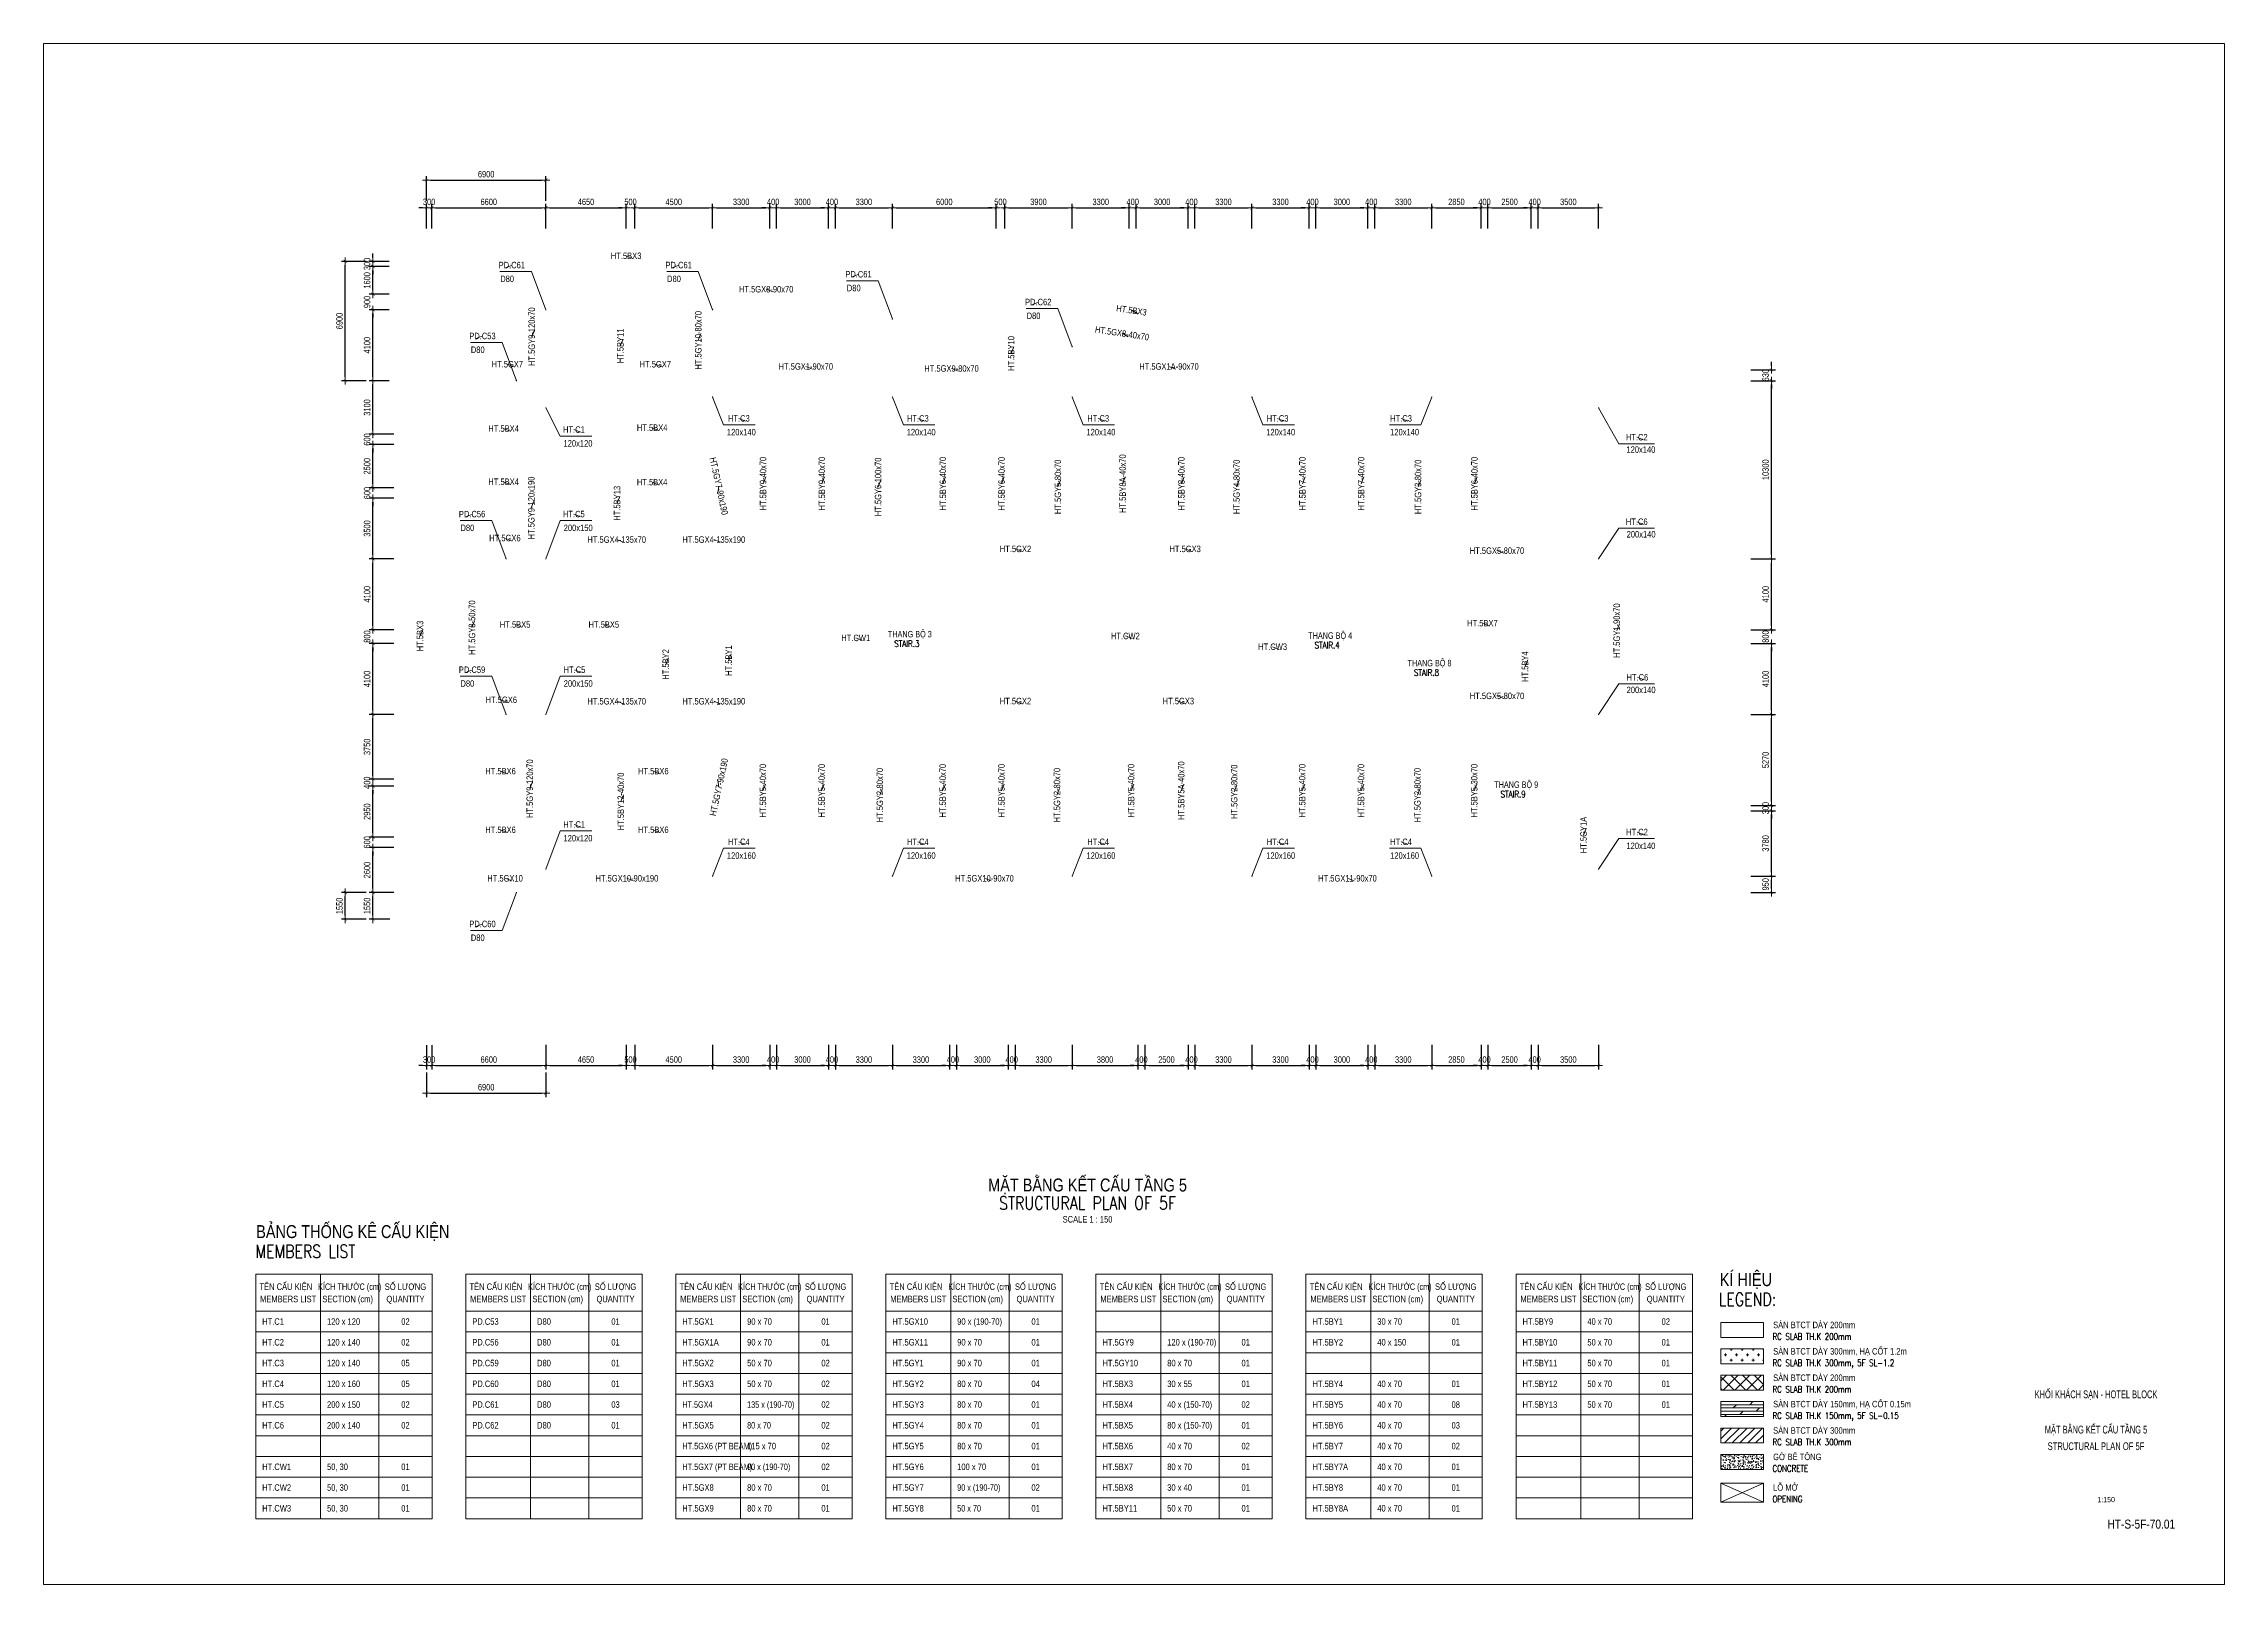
# Paper-space layout 'Layout1' of a CAD drawing. Header units: millimetres. Extents: x 0 to 841, y 0 to 594.
# The model-space entities are those that its viewports show. They can reach past a viewport. Long polylines and large blocks are cut down to what shows.
import ezdxf
from ezdxf.enums import TextEntityAlignment as Align

# ---------------------------------------------------------------- set-up
doc = ezdxf.new("R2010")
doc.units = ezdxf.units.MM
doc.linetypes.add('DASHED2', pattern=[9.525, 6.35, -3.175])
doc.layers.get('0').update_dxf_attribs({"lineweight": 20})
doc.layers.get('Defpoints').update_dxf_attribs({"color": 151, "lineweight": 9})
for name, color, linetype, lineweight in [('$0$NDC_S_ANNO', 7, 'Continuous', 20), ('$0$NDC_S_DIM', 1, 'Continuous', 15), ('NDC_S_ANNO', 7, 'Continuous', 20), ('NDC_S_BEAM NAME', 7, 'Continuous', 9), ('NDC_S_COLUMN NAME', 7, 'Continuous', 9), ('NDC_S_DIM', 1, 'Continuous', 15), ('NDC_S_ENG TEXT', 2, 'Continuous', 20), ('NDC_S_ENG TITLE', 3, 'Continuous', 20), ('NDC_S_HATCH MATERIAL', 8, 'Continuous', 13), ('NDC_S_LEADER', 1, 'Continuous', 15), ('NDC_S_OPENING', 9, 'DASHED2', 13), ('NDC_S_SLAB', 2, 'Continuous', 20), ('NDC_S_TEXT SYMBOL', 7, 'Continuous', 20), ('NDC_S_VN TEXT', 7, 'Continuous', 20), ('NDC_S_VN TITLE', 6, 'Continuous', 35), ('NDC_Table', 3, 'Continuous', 20)]:
    doc.layers.add(name, color=color, linetype=linetype, lineweight=lineweight)
doc.styles.add('$0$ARIAL', font='arial.ttf', dxfattribs={"width": 0.8})
doc.styles.add('$0$NDC_DIM', font='', dxfattribs={"width": 0.75})
doc.styles.add('$0$NDC_EN TXT', font='romans.shx', dxfattribs={"width": 0.8})
doc.styles.add('NDC_ANNO', font='', dxfattribs={"width": 0.8})
doc.styles.add('NDC_ARIAL', font='arial.ttf', dxfattribs={"width": 0.85})
doc.styles.add('NDC_BAR 2', font='romans.shx', dxfattribs={"width": 0.8})
doc.styles.add('NDC_DIM', font='', dxfattribs={"width": 0.75})
doc.styles.add('NDC_EN TXT', font='romans.shx', dxfattribs={"width": 0.8})
doc.styles.add('NDC_VIE TXT', font='arial.ttf', dxfattribs={"width": 0.8})
doc.styles.get('$0$NDC_DIM').set_extended_font_data('Dotum')
doc.styles.get('NDC_ANNO').set_extended_font_data('Dotum')
doc.styles.get('NDC_DIM').set_extended_font_data('Dotum')
doc.dimstyles.new('$0$NDC_dim_iso', dxfattribs={"dimtxt": 2.5, "dimasz": 1, "dimexe": 1.5, "dimexo": 2.5, "dimgap": 1, "dimtad": 1, "dimdec": 0, "dimzin": 0, "dimdsep": 46, "dimtxsty": '$0$NDC_DIM', "dimblk": '$0$DIMMARK', "dimcen": 0.09, "dimdle": 1.2, "dimclrd": 1, "dimclre": 1, "dimclrt": 3, "dimadec": 0, "dimazin": 0, "dimtfac": 1, "dimtdec": 0, "dimtix": 1, "dimtofl": 0, "dimtmove": 0, "dimatfit": 3, "dimfxl": 8, "dimfxlon": 1, "dimtolj": 1, "dimtzin": 0, "dimarcsym": 0})
doc.dimstyles.new('NDC_dim_150', dxfattribs={"dimscale": 150, "dimtxt": 2.5, "dimasz": 1.5, "dimexe": 1.5, "dimexo": 2.5, "dimgap": 1, "dimtad": 1, "dimdec": 0, "dimzin": 0, "dimdsep": 46, "dimtxsty": 'NDC_DIM', "dimblk": 'DIMMARK', "dimcen": 0.09, "dimdle": 1.2, "dimclrd": 1, "dimclre": 1, "dimclrt": 3, "dimadec": 0, "dimazin": 0, "dimtfac": 1, "dimtdec": 0, "dimtix": 1, "dimtofl": 0, "dimtmove": 0, "dimatfit": 3, "dimfxl": 8, "dimfxlon": 1, "dimtolj": 1, "dimtzin": 0, "dimarcsym": 0})
doc.dimstyles.new('NDC_dim_200', dxfattribs={"dimscale": 200, "dimtxt": 2.5, "dimasz": 1.5, "dimexe": 1.5, "dimexo": 2.5, "dimgap": 1, "dimtad": 1, "dimdec": 0, "dimzin": 0, "dimdsep": 46, "dimtxsty": 'NDC_DIM', "dimblk": 'DIMMARK', "dimcen": 0.09, "dimdle": 1.2, "dimclrd": 1, "dimclre": 1, "dimclrt": 3, "dimadec": 0, "dimazin": 0, "dimtfac": 1, "dimtdec": 0, "dimtix": 1, "dimtofl": 0, "dimtmove": 0, "dimatfit": 3, "dimfxl": 6, "dimfxlon": 1, "dimtolj": 1, "dimtzin": 0, "dimarcsym": 0})

psp = doc.layouts.get("Layout1")

# ---------------------------------------------------------------- texts
at = {"color": 1, "linetype": 'Continuous', "style": 'NDC_ARIAL', "width": 0.85}
psp.add_text('1:150', height=2, dxfattribs=at).set_placement((795.4, 32.69), align=Align.MIDDLE_CENTER)
at = {"color": 1, "linetype": 'Continuous', "char_height": 3, "style": 'NDC_ARIAL'}
for s, insert, width, attachment_point in [('{\\W0.6;KHỐI KHÁCH SẠN - HOTEL BLOCK}', (791.5, 72.93), 79.0015, 5), ('{\\W0.6;MẶT BẰNG KẾT CẤU TẦNG 5}', (791.5, 61.17), 69.0096, 2), ('{\\W0.7;STRUCTURAL PLAN OF 5F}', (791.5, 51.72), 65.5189, 8)]:
    psp.add_mtext(s, dxfattribs=dict(at, insert=insert, width=width, attachment_point=attachment_point))
at = {"color": 1, "linetype": 'Continuous', "insert": (822, 23.2), "char_height": 3.5, "attachment_point": 6, "style": 'NDC_ARIAL'}
psp.add_mtext('{\\W0.8;HT-S-5F-70.01}', dxfattribs=at)

msp = doc.modelspace()

# ---------------------------------------------------------------- texts
at = {"layer": 'Defpoints', "style": 'NDC_VIE TXT', "width": 0.8}
for s, p in [('HT.5BY7A', (175048.3, -24310)), ('40 x 70', (178798.3, -24310))]:
    msp.add_text(s, height=375, dxfattribs=at).set_placement(p, align=Align.MIDDLE_LEFT)
msp.add_text('01', height=375, dxfattribs=at).set_placement((183335.8, -24310), align=Align.MIDDLE_CENTER)
at = {"layer": 'NDC_S_ENG TEXT', "style": '$0$NDC_EN TXT', "width": 0.8}
for s, height, p in [('LEGEND:', 750, (198557.2, -15003.6)), ('RC SLAB TH.K 200mm', 375, (201658.7, -16962.3)), ('RC SLAB TH.K 300mm, 5F SL-1.2', 375, (201658.7, -18488.3)), ('RC SLAB TH.K 200mm', 375, (201658.7, -20014.3)), ('RC SLAB TH.K 150mm, 5F SL-0.15', 375, (201658.7, -21540.3)), ('RC SLAB TH.K 300mm', 375, (201658.7, -23066.3)), ('CONCRETE', 375, (201658.7, -24592.3)), ('OPENING', 375, (201658.7, -26364.2))]:
    msp.add_text(s, height=height, dxfattribs=at).set_placement(p)
at = {"layer": 'NDC_S_ENG TITLE', "style": 'NDC_EN TXT', "width": 0.8}
msp.add_text('MEMBERS LIST', height=750, dxfattribs=at).set_placement((113896.4, -12225.5))
at = {"layer": 'NDC_S_VN TEXT'}
for s, style, width, p in [('THANG BỘ 3', 'NDC_VIE TXT', 0.7, (150486.1, 23653.7)), ('THANG BỘ 4', 'NDC_VIE TXT', 0.7, (174802.8, 23568.9)), ('STAIR.3', 'NDC_BAR 2', 0.8, (150853.9, 23100.6)), ('STAIR.4', 'NDC_BAR 2', 0.8, (175170.5, 23015.9)), ('THANG BỘ 8', 'NDC_VIE TXT', 0.7, (180549.1, 21980.7)), ('STAIR.8', 'NDC_BAR 2', 0.8, (180916.9, 21427.7)), ('THANG BỘ 9', 'NDC_VIE TXT', 0.7, (185562.9, 14949.8)), ('STAIR.9', 'NDC_BAR 2', 0.8, (185930.6, 14396.8)), ('SÀN BTCT DÀY 200mm', 'NDC_VIE TXT', 0.8, (201697, -16293.5)), ('SÀN BTCT DÀY 300mm, HẠ CỐT 1.2m', 'NDC_VIE TXT', 0.8, (201697, -17819.5)), ('SÀN BTCT DÀY 200mm', 'NDC_VIE TXT', 0.8, (201697, -19345.5)), ('SÀN BTCT DÀY 150mm, HẠ CỐT 0.15m', 'NDC_VIE TXT', 0.8, (201697, -20871.5)), ('SÀN BTCT DÀY 300mm', 'NDC_VIE TXT', 0.8, (201697, -22397.5)), ('GỜ BÊ TÔNG', 'NDC_VIE TXT', 0.8, (201697, -23923.5)), ('LỖ MỞ', 'NDC_VIE TXT', 0.8, (201697, -25695.4))]:
    msp.add_text(s, height=375, dxfattribs=dict(at, style=style, width=width)).set_placement(p)
at = {"layer": 'NDC_S_VN TEXT', "style": 'NDC_VIE TXT', "width": 0.8}
for s, p in [('BẢNG THỐNG KÊ CẤU KIỆN', (113946.6, -10334.4)), ('KÍ HIỆU', (198607.4, -13112.5))]:
    msp.add_text(s, height=750, dxfattribs=at).set_placement(p, align=Align.TOP_LEFT)
at = {"layer": 'NDC_S_VN TEXT', "style": 'NDC_VIE TXT'}
for s, width, p in [('TÊN CẤU KIỆN', 0.8, (115662, -13893.7)), ('KÍCH THƯỚC (cm)', 0.7, (119355.8, -13893.7)), ('SỐ LƯỢNG', 0.8, (122580.8, -13893.7)), ('TÊN CẤU KIỆN', 0.8, (127813, -13893.7)), ('KÍCH THƯỚC (cm)', 0.7, (131506.8, -13893.7)), ('SỐ LƯỢNG', 0.8, (134731.8, -13893.7)), ('TÊN CẤU KIỆN', 0.8, (139964, -13893.7)), ('KÍCH THƯỚC (cm)', 0.7, (143657.8, -13893.7)), ('SỐ LƯỢNG', 0.8, (146882.8, -13893.7)), ('TÊN CẤU KIỆN', 0.8, (152115, -13893.7)), ('KÍCH THƯỚC (cm)', 0.7, (155808.8, -13893.7)), ('SỐ LƯỢNG', 0.8, (159033.8, -13893.7)), ('TÊN CẤU KIỆN', 0.8, (164266, -13893.7)), ('KÍCH THƯỚC (cm)', 0.7, (167959.8, -13893.7)), ('SỐ LƯỢNG', 0.8, (171184.8, -13893.7)), ('TÊN CẤU KIỆN', 0.8, (176417, -13893.7)), ('KÍCH THƯỚC (cm)', 0.7, (180110.8, -13893.7)), ('SỐ LƯỢNG', 0.8, (183335.8, -13893.7)), ('TÊN CẤU KIỆN', 0.8, (188568, -13893.7)), ('KÍCH THƯỚC (cm)', 0.7, (192261.8, -13893.7)), ('SỐ LƯỢNG', 0.8, (195486.8, -13893.7)), ('MEMBERS LIST', 0.8, (115793.3, -14607.1)), ('SECTION (cm)', 0.8, (119237, -14607.1)), ('QUANTITY', 0.8, (122580.8, -14607.1)), ('MEMBERS LIST', 0.8, (127944.3, -14607.1)), ('SECTION (cm)', 0.8, (131388, -14607.1)), ('QUANTITY', 0.8, (134731.8, -14607.1)), ('MEMBERS LIST', 0.8, (140095.3, -14607.1)), ('SECTION (cm)', 0.8, (143529.7, -14607.1)), ('QUANTITY', 0.8, (146882.8, -14607.1)), ('MEMBERS LIST', 0.8, (152246.3, -14607.1)), ('SECTION (cm)', 0.8, (155680.7, -14607.1)), ('QUANTITY', 0.8, (159033.8, -14607.1)), ('MEMBERS LIST', 0.8, (164397.3, -14607.1)), ('SECTION (cm)', 0.8, (167831.7, -14607.1)), ('QUANTITY', 0.8, (171184.8, -14607.1)), ('MEMBERS LIST', 0.8, (176548.3, -14607.1)), ('SECTION (cm)', 0.8, (179982.7, -14607.1)), ('QUANTITY', 0.8, (183335.8, -14607.1)), ('MEMBERS LIST', 0.8, (188699.3, -14607.1)), ('SECTION (cm)', 0.8, (192133.7, -14607.1)), ('QUANTITY', 0.8, (195486.8, -14607.1)), ('02', 0.8, (122580.8, -15910)), ('01', 0.8, (134731.8, -15910)), ('01', 0.8, (146882.8, -15910)), ('01', 0.8, (159033.8, -15910)), ('01', 0.8, (183335.8, -15910)), ('02', 0.8, (195486.8, -15910)), ('02', 0.8, (122580.8, -17110)), ('01', 0.8, (134731.8, -17110)), ('01', 0.8, (146882.8, -17110)), ('01', 0.8, (159033.8, -17110)), ('01', 0.8, (171184.8, -17110)), ('01', 0.8, (183335.8, -17110)), ('01', 0.8, (195486.8, -17110)), ('05', 0.8, (122580.8, -18310)), ('01', 0.8, (134731.8, -18310)), ('02', 0.8, (146882.8, -18310)), ('01', 0.8, (159033.8, -18310)), ('01', 0.8, (195486.8, -18310)), ('05', 0.8, (122580.8, -19510)), ('01', 0.8, (134731.8, -19510)), ('02', 0.8, (146882.8, -19510)), ('04', 0.8, (159033.8, -19510)), ('01', 0.8, (171184.8, -19510)), ('01', 0.8, (183335.8, -19510)), ('01', 0.8, (195486.8, -19510)), ('02', 0.8, (122580.8, -20710)), ('03', 0.8, (134731.8, -20710)), ('02', 0.8, (146882.8, -20710)), ('01', 0.8, (159033.8, -20710)), ('02', 0.8, (171184.8, -20710)), ('08', 0.8, (183335.8, -20710)), ('01', 0.8, (195486.8, -20710)), ('02', 0.8, (122580.8, -21910)), ('01', 0.8, (134731.8, -21910)), ('02', 0.8, (146882.8, -21910)), ('01', 0.8, (159033.8, -21910)), ('01', 0.8, (171184.8, -21910)), ('03', 0.8, (183335.8, -21910)), ('02', 0.8, (146882.8, -23110)), ('01', 0.8, (159033.8, -23110)), ('02', 0.8, (171184.8, -23110)), ('01', 0.8, (122580.8, -24310)), ('02', 0.8, (146882.8, -24310)), ('01', 0.8, (159033.8, -24310)), ('01', 0.8, (171184.8, -24310)), ('01', 0.8, (122580.8, -25510)), ('01', 0.8, (146882.8, -25510)), ('02', 0.8, (159033.8, -25510)), ('01', 0.8, (171184.8, -25510)), ('01', 0.8, (183335.8, -25510)), ('01', 0.8, (122580.8, -26710)), ('01', 0.8, (146882.8, -26710)), ('01', 0.8, (159033.8, -26710)), ('01', 0.8, (171184.8, -26710)), ('01', 0.8, (183335.8, -26710))]:
    msp.add_text(s, height=375, dxfattribs=dict(at, width=width)).set_placement(p, align=Align.MIDDLE_CENTER)
for s, width, p in [('HT.C1', 0.8, (114293.3, -15910)), ('120 x 120', 0.8, (118043.3, -15910)), ('PD.C53', 0.8, (126444.3, -15910)), ('D80', 0.8, (130194.3, -15910)), ('HT.5GX1', 0.8, (138595.3, -15910)), ('90 x 70', 0.8, (142345.3, -15910)), ('HT.5GX10', 0.8, (150746.3, -15910)), ('HT.5BY1', 0.8, (175048.3, -15910)), ('30 x 70', 0.8, (178798.3, -15910)), ('HT.5BY9', 0.8, (187199.3, -15910)), ('40 x 70', 0.8, (190949.3, -15910)), ('HT.C2', 0.8, (114293.3, -17110)), ('120 x 140', 0.8, (118043.3, -17110)), ('PD.C56', 0.8, (126444.3, -17110)), ('D80', 0.8, (130194.3, -17110)), ('HT.5GX1A', 0.8, (138595.3, -17110)), ('90 x 70', 0.8, (142345.3, -17110)), ('HT.5GX11', 0.8, (150746.3, -17110)), ('90 x 70', 0.8, (154496.3, -17110)), ('HT.5GY9', 0.8, (162897.3, -17110)), ('HT.5BY2', 0.8, (175048.3, -17110)), ('40 x 150', 0.8, (178798.3, -17110)), ('HT.5BY10', 0.8, (187199.3, -17110)), ('50 x 70', 0.8, (190949.3, -17110)), ('HT.C3', 0.8, (114293.3, -18310)), ('120 x 140', 0.8, (118043.3, -18310)), ('PD.C59', 0.8, (126444.3, -18310)), ('D80', 0.8, (130194.3, -18310)), ('HT.5GX2', 0.8, (138595.3, -18310)), ('50 x 70', 0.8, (142345.3, -18310)), ('HT.5GY1', 0.8, (150746.3, -18310)), ('90 x 70', 0.8, (154496.3, -18310)), ('HT.5BY11', 0.8, (187199.3, -18310)), ('50 x 70', 0.8, (190949.3, -18310)), ('HT.C4', 0.8, (114293.3, -19510)), ('120 x 160', 0.8, (118043.3, -19510)), ('PD.C60', 0.8, (126444.3, -19510)), ('D80', 0.8, (130194.3, -19510)), ('HT.5GX3', 0.8, (138595.3, -19510)), ('50 x 70', 0.8, (142345.3, -19510)), ('HT.5GY2', 0.8, (150746.3, -19510)), ('80 x 70', 0.8, (154496.3, -19510)), ('HT.5BX3', 0.8, (162897.3, -19510)), ('HT.5BY4', 0.8, (175048.3, -19510)), ('40 x 70', 0.8, (178798.3, -19510)), ('HT.5BY12', 0.8, (187199.3, -19510)), ('50 x 70', 0.8, (190949.3, -19510)), ('HT.C5', 0.8, (114293.3, -20710)), ('200 x 150', 0.8, (118043.3, -20710)), ('PD.C61', 0.8, (126444.3, -20710)), ('D80', 0.8, (130194.3, -20710)), ('HT.5GX4', 0.7, (138595.3, -20710)), ('HT.5GY3', 0.8, (150746.3, -20710)), ('80 x 70', 0.8, (154496.3, -20710)), ('HT.5BX4', 0.8, (162897.3, -20710)), ('40 x (150-70)', 0.8, (166647.3, -20710)), ('HT.5BY5', 0.8, (175048.3, -20710)), ('40 x 70', 0.8, (178798.3, -20710)), ('HT.5BY13', 0.8, (187199.3, -20710)), ('50 x 70', 0.8, (190949.3, -20710)), ('HT.C6', 0.8, (114293.3, -21910)), ('200 x 140', 0.8, (118043.3, -21910)), ('PD.C62', 0.8, (126444.3, -21910)), ('D80', 0.8, (130194.3, -21910)), ('HT.5GX5', 0.8, (138595.3, -21910)), ('HT.5GY4', 0.8, (150746.3, -21910)), ('80 x 70', 0.8, (154496.3, -21910)), ('HT.5BX5', 0.8, (162897.3, -21910)), ('80 x (150-70)', 0.8, (166647.3, -21910)), ('HT.5BY6', 0.8, (175048.3, -21910)), ('40 x 70', 0.8, (178798.3, -21910)), ('HT.5GX6 (PT BEAM)', 0.65, (138595.3, -23110)), ('115 x 70', 0.8, (142345.3, -23110)), ('HT.5GY5', 0.8, (150746.3, -23110)), ('80 x 70', 0.8, (154496.3, -23110)), ('HT.5BX6', 0.8, (162897.3, -23110)), ('40 x 70', 0.8, (166647.3, -23110)), ('HT.5BY7', 0.8, (175048.3, -23110)), ('40 x 70', 0.8, (178798.3, -23110)), ('HT.CW1', 0.8, (114293.3, -24310)), ('50, 30', 0.8, (118043.3, -24310)), ('HT.5GX7 (PT BEAM)', 0.65, (138595.3, -24310)), ('HT.5GY6', 0.8, (150746.3, -24310)), ('100 x 70', 0.8, (154496.3, -24310)), ('HT.5BX7', 0.8, (162897.3, -24310)), ('80 x 70', 0.8, (166647.3, -24310)), ('HT.CW2', 0.8, (114293.3, -25510)), ('50, 30', 0.8, (118043.3, -25510)), ('HT.5GX8', 0.8, (138595.3, -25510)), ('80 x 70', 0.8, (142345.3, -25510)), ('HT.5GY7', 0.8, (150746.3, -25510)), ('HT.5BX8', 0.8, (162897.3, -25510)), ('30 x 40', 0.8, (166647.3, -25510)), ('HT.5BY8', 0.8, (175048.3, -25510)), ('40 x 70', 0.8, (178798.3, -25510)), ('HT.CW3', 0.8, (114293.3, -26710)), ('50, 30', 0.8, (118043.3, -26710)), ('HT.5GX9', 0.8, (138595.3, -26710)), ('80 x 70', 0.8, (142345.3, -26710)), ('HT.5GY8', 0.8, (150746.3, -26710)), ('HT.5BY11', 0.8, (162897.3, -26710)), ('50 x 70', 0.8, (166647.3, -26710)), ('HT.5BY8A', 0.8, (175048.3, -26710)), ('40 x 70', 0.8, (178798.3, -26710))]:
    msp.add_text(s, height=375, dxfattribs=dict(at, width=width)).set_placement(p, align=Align.MIDDLE_LEFT)
at = {"layer": 'NDC_S_VN TEXT', "color": 2, "style": 'NDC_VIE TXT'}
for s, width, p in [('90 x (190-70)', 0.8, (154496.3, -15910)), ('120 x (190-70)', 0.8, (166647.3, -17110)), ('HT.5GY10', 0.8, (162897.3, -18310)), ('80 x 70', 0.8, (166647.3, -18310)), ('135 x (190-70)', 0.7, (142345.3, -20710)), ('80 x 70', 0.7, (142345.3, -21910)), ('90 x (190-70)', 0.7, (142345.3, -24310)), ('90 x (190-70)', 0.7, (154496.3, -25510)), ('50 x 70', 0.7, (154496.3, -26710))]:
    msp.add_text(s, height=375, dxfattribs=dict(at, width=width)).set_placement(p, align=Align.MIDDLE_LEFT)
at = {"layer": 'NDC_S_VN TEXT', "color": 2, "style": 'NDC_VIE TXT', "width": 0.8}
for s, p in [('01', (171184.8, -18310)), ('02', (183335.8, -23110))]:
    msp.add_text(s, height=375, dxfattribs=at).set_placement(p, align=Align.MIDDLE_CENTER)
at = {"layer": 'NDC_S_VN TEXT', "color": 1, "style": 'NDC_VIE TXT', "width": 0.8}
msp.add_text('30 x 55', height=375, dxfattribs=at).set_placement((166647.3, -19510), align=Align.MIDDLE_LEFT)

# ---------------------------------------------------------------- blocks, each defined once
blk = doc.blocks.new('Drawing name_symbol')
at = {"layer": 'NDC_S_ENG TITLE', "style": 'NDC_EN TXT', "width": 0.8}
blk.add_attdef('SECTDET1', text='', height=5, dxfattribs=at).set_placement((0, 1.01), align=Align.CENTER)
at = {"layer": 'NDC_S_TEXT SYMBOL', "lineweight": 25, "style": 'NDC_ANNO', "width": 0.8}
blk.add_attdef('SSCALE', text='', height=2.5, dxfattribs=at).set_placement((0, -4), align=Align.CENTER)
at = {"layer": 'NDC_S_VN TITLE', "style": 'NDC_VIE TXT', "width": 0.8}
blk.add_attdef('SECTDET2', text='', height=5, dxfattribs=at).set_placement((0, 7.97), align=Align.CENTER)
blk = doc.blocks.new('$0$DIMMARK')
at = {"layer": '$0$NDC_S_DIM', "color": 1}
blk.add_line((-1.5, 0), (1, 0), dxfattribs=at)
at = {"layer": '$0$NDC_S_DIM', "color": 2, "const_width": 0.1}
blk.add_lwpolyline([(-0.42, -0.42), (0.42, 0.42)], dxfattribs=at)
blk = doc.blocks.new('DIMMARK')
at = {"layer": 'NDC_S_DIM', "color": 1}
blk.add_line((-1.5, 0), (1, 0), dxfattribs=at)
at = {"layer": 'NDC_S_DIM', "color": 2, "const_width": 0.1}
blk.add_lwpolyline([(-0.42, -0.42), (0.42, 0.42)], dxfattribs=at)
blk = doc.blocks.new('*D226')
at = {"layer": 'Defpoints', "color": 0, "ltscale": 100, "transparency": 16777216}
for p in [(123800, 438), (130700, 438), (130700, -2700)]:
    blk.add_point(p, dxfattribs=at)
at = {"layer": 'NDC_S_DIM', "color": 1, "lineweight": -2, "ltscale": 100, "transparency": 16777216}
for p, q in [((123800, -1500), (123800, -2925)), ((130700, -1500), (130700, -2925)), ((124025, -2700), (130475, -2700))]:
    blk.add_line(p, q, dxfattribs=at)
at = {"layer": 'NDC_S_DIM', "color": 1, "lineweight": -2, "ltscale": 100, "transparency": 16777216, "xscale": 225, "yscale": 225, "zscale": 225, "rotation": 180}
blk.add_blockref('DIMMARK', (123800, -2700), dxfattribs=at)
at = {"layer": 'NDC_S_DIM', "color": 1, "lineweight": -2, "ltscale": 100, "transparency": 16777216, "xscale": 225, "yscale": 225, "zscale": 225}
blk.add_blockref('DIMMARK', (130700, -2700), dxfattribs=at)
at = {"layer": 'NDC_S_DIM', "color": 3, "ltscale": 100, "transparency": 16777216, "insert": (127250, -2362), "char_height": 375, "attachment_point": 5, "style": 'NDC_DIM'}
blk.add_mtext('\\A1;6900', dxfattribs=at)
blk = doc.blocks.new('*D227')
at = {"layer": 'Defpoints', "color": 0, "ltscale": 100, "transparency": 16777216}
for p in [(199100, 9850), (199100, 8900), (201600, 9850)]:
    blk.add_point(p, dxfattribs=at)
at = {"layer": 'NDC_S_DIM', "color": 1, "lineweight": -2, "ltscale": 100, "transparency": 16777216}
for p, q in [((200400, 9850), (201825, 9850)), ((200400, 8900), (201825, 8900)), ((201600, 9125), (201600, 9625))]:
    blk.add_line(p, q, dxfattribs=at)
at = {"layer": 'NDC_S_DIM', "color": 1, "lineweight": -2, "ltscale": 100, "transparency": 16777216, "xscale": 225, "yscale": 225, "zscale": 225}
for p, rotation in [((201600, 9850), 90), ((201600, 8900), 270)]:
    blk.add_blockref('DIMMARK', p, dxfattribs=dict(at, rotation=rotation))
at = {"layer": 'NDC_S_DIM', "color": 3, "ltscale": 100, "transparency": 16777216, "insert": (201262, 9375), "char_height": 375, "attachment_point": 5, "rotation": 90, "style": 'NDC_DIM'}
blk.add_mtext('\\A1;950', dxfattribs=at)
blk = doc.blocks.new('*D228')
at = {"layer": 'Defpoints', "color": 0, "ltscale": 100, "transparency": 16777216}
for p in [(199132, 38500), (201600, 38500), (199132, 28200)]:
    blk.add_point(p, dxfattribs=at)
at = {"layer": 'NDC_S_DIM', "color": 1, "lineweight": -2, "ltscale": 100, "transparency": 16777216}
for p, q in [((200400, 38500), (201825, 38500)), ((201600, 28425), (201600, 38275)), ((200400, 28200), (201825, 28200))]:
    blk.add_line(p, q, dxfattribs=at)
at = {"layer": 'NDC_S_DIM', "color": 1, "lineweight": -2, "ltscale": 100, "transparency": 16777216, "xscale": 225, "yscale": 225, "zscale": 225}
for p, rotation in [((201600, 38500), 90), ((201600, 28200), 270)]:
    blk.add_blockref('DIMMARK', p, dxfattribs=dict(at, rotation=rotation))
at = {"layer": 'NDC_S_DIM', "color": 3, "ltscale": 100, "transparency": 16777216, "insert": (201262, 33350), "char_height": 375, "attachment_point": 5, "rotation": 90, "style": 'NDC_DIM'}
blk.add_mtext('\\A1;10300', dxfattribs=at)
blk = doc.blocks.new('*D229')
at = {"layer": 'Defpoints', "color": 0, "ltscale": 100, "transparency": 16777216}
for p in [(199132, 39130), (201600, 39130), (199132, 38500)]:
    blk.add_point(p, dxfattribs=at)
at = {"layer": 'NDC_S_DIM', "color": 1, "lineweight": -2, "ltscale": 100, "transparency": 16777216}
for p, q in [((200400, 39130), (201825, 39130)), ((201600, 39355), (201600, 39580)), ((200400, 38500), (201825, 38500)), ((201600, 38275), (201600, 38050))]:
    blk.add_line(p, q, dxfattribs=at)
at = {"layer": 'NDC_S_DIM', "color": 1, "lineweight": -2, "ltscale": 100, "transparency": 16777216, "xscale": 225, "yscale": 225, "zscale": 225}
for p, rotation in [((201600, 39130), 270), ((201600, 38500), 90)]:
    blk.add_blockref('DIMMARK', p, dxfattribs=dict(at, rotation=rotation))
at = {"layer": 'NDC_S_DIM', "color": 3, "ltscale": 100, "transparency": 16777216, "insert": (201262, 38815), "char_height": 375, "attachment_point": 5, "rotation": 90, "style": 'NDC_DIM'}
blk.add_mtext('\\A1;630', dxfattribs=at)
blk = doc.blocks.new('*D230')
at = {"layer": 'Defpoints', "color": 0, "ltscale": 100, "transparency": 16777216}
for p in [(199100, 13630), (201600, 13630), (199100, 9850)]:
    blk.add_point(p, dxfattribs=at)
at = {"layer": 'NDC_S_DIM', "color": 1, "lineweight": -2, "ltscale": 100, "transparency": 16777216}
for p, q in [((200400, 13630), (201825, 13630)), ((201600, 10075), (201600, 13405)), ((200400, 9850), (201825, 9850))]:
    blk.add_line(p, q, dxfattribs=at)
at = {"layer": 'NDC_S_DIM', "color": 1, "lineweight": -2, "ltscale": 100, "transparency": 16777216, "xscale": 225, "yscale": 225, "zscale": 225}
for p, rotation in [((201600, 13630), 90), ((201600, 9850), 270)]:
    blk.add_blockref('DIMMARK', p, dxfattribs=dict(at, rotation=rotation))
at = {"layer": 'NDC_S_DIM', "color": 3, "ltscale": 100, "transparency": 16777216, "insert": (201262, 11740), "char_height": 375, "attachment_point": 5, "rotation": 90, "style": 'NDC_DIM'}
blk.add_mtext('\\A1;3780', dxfattribs=at)
blk = doc.blocks.new('*D231')
at = {"layer": 'Defpoints', "color": 0, "ltscale": 100, "transparency": 16777216}
for p in [(199100, 13930), (201600, 13930), (199100, 13630)]:
    blk.add_point(p, dxfattribs=at)
at = {"layer": 'NDC_S_DIM', "color": 1, "lineweight": -2, "ltscale": 100, "transparency": 16777216}
for p, q in [((200400, 13930), (201825, 13930)), ((201600, 14155), (201600, 14380)), ((200400, 13630), (201825, 13630)), ((201600, 13405), (201600, 13180))]:
    blk.add_line(p, q, dxfattribs=at)
at = {"layer": 'NDC_S_DIM', "color": 1, "lineweight": -2, "ltscale": 100, "transparency": 16777216, "xscale": 225, "yscale": 225, "zscale": 225}
for p, rotation in [((201600, 13930), 270), ((201600, 13630), 90)]:
    blk.add_blockref('DIMMARK', p, dxfattribs=dict(at, rotation=rotation))
at = {"layer": 'NDC_S_DIM', "color": 3, "ltscale": 100, "transparency": 16777216, "insert": (201262, 13780), "char_height": 375, "attachment_point": 5, "rotation": 90, "style": 'NDC_DIM'}
blk.add_mtext('\\A1;300', dxfattribs=at)
blk = doc.blocks.new('*D232')
at = {"layer": 'Defpoints', "color": 0, "ltscale": 100, "transparency": 16777216}
for p in [(199100, 19200), (201600, 19200), (199100, 13930)]:
    blk.add_point(p, dxfattribs=at)
at = {"layer": 'NDC_S_DIM', "color": 1, "lineweight": -2, "ltscale": 100, "transparency": 16777216}
for p, q in [((200400, 19200), (201825, 19200)), ((201600, 14155), (201600, 18975)), ((200400, 13930), (201825, 13930))]:
    blk.add_line(p, q, dxfattribs=at)
at = {"layer": 'NDC_S_DIM', "color": 1, "lineweight": -2, "ltscale": 100, "transparency": 16777216, "xscale": 225, "yscale": 225, "zscale": 225}
for p, rotation in [((201600, 19200), 90), ((201600, 13930), 270)]:
    blk.add_blockref('DIMMARK', p, dxfattribs=dict(at, rotation=rotation))
at = {"layer": 'NDC_S_DIM', "color": 3, "ltscale": 100, "transparency": 16777216, "insert": (201262, 16565), "char_height": 375, "attachment_point": 5, "rotation": 90, "style": 'NDC_DIM'}
blk.add_mtext('\\A1;5270', dxfattribs=at)
blk = doc.blocks.new('*D233')
at = {"layer": 'Defpoints', "color": 0, "ltscale": 100, "transparency": 16777216}
for p in [(199100, 23300), (201600, 23300), (199100, 19200)]:
    blk.add_point(p, dxfattribs=at)
at = {"layer": 'NDC_S_DIM', "color": 1, "lineweight": -2, "ltscale": 100, "transparency": 16777216}
for p, q in [((200400, 23300), (201825, 23300)), ((201600, 19425), (201600, 23075)), ((200400, 19200), (201825, 19200))]:
    blk.add_line(p, q, dxfattribs=at)
at = {"layer": 'NDC_S_DIM', "color": 1, "lineweight": -2, "ltscale": 100, "transparency": 16777216, "xscale": 225, "yscale": 225, "zscale": 225}
for p, rotation in [((201600, 23300), 90), ((201600, 19200), 270)]:
    blk.add_blockref('DIMMARK', p, dxfattribs=dict(at, rotation=rotation))
at = {"layer": 'NDC_S_DIM', "color": 3, "ltscale": 100, "transparency": 16777216, "insert": (201262, 21250), "char_height": 375, "attachment_point": 5, "rotation": 90, "style": 'NDC_DIM'}
blk.add_mtext('\\A1;4100', dxfattribs=at)
blk = doc.blocks.new('*D234')
at = {"layer": 'Defpoints', "color": 0, "ltscale": 100, "transparency": 16777216}
for p in [(199100, 24100), (201600, 24100), (199100, 23300)]:
    blk.add_point(p, dxfattribs=at)
at = {"layer": 'NDC_S_DIM', "color": 1, "lineweight": -2, "ltscale": 100, "transparency": 16777216}
for p, q in [((200400, 24100), (201825, 24100)), ((201600, 24325), (201600, 24550)), ((200400, 23300), (201825, 23300)), ((201600, 23075), (201600, 22850))]:
    blk.add_line(p, q, dxfattribs=at)
at = {"layer": 'NDC_S_DIM', "color": 1, "lineweight": -2, "ltscale": 100, "transparency": 16777216, "xscale": 225, "yscale": 225, "zscale": 225}
for p, rotation in [((201600, 24100), 270), ((201600, 23300), 90)]:
    blk.add_blockref('DIMMARK', p, dxfattribs=dict(at, rotation=rotation))
at = {"layer": 'NDC_S_DIM', "color": 3, "ltscale": 100, "transparency": 16777216, "insert": (201262, 23700), "char_height": 375, "attachment_point": 5, "rotation": 90, "style": 'NDC_DIM'}
blk.add_mtext('\\A1;800', dxfattribs=at)
blk = doc.blocks.new('*D235')
at = {"layer": 'Defpoints', "color": 0, "ltscale": 100, "transparency": 16777216}
for p in [(199100, 28200), (201600, 28200), (199100, 24100)]:
    blk.add_point(p, dxfattribs=at)
at = {"layer": 'NDC_S_DIM', "color": 1, "lineweight": -2, "ltscale": 100, "transparency": 16777216}
for p, q in [((200400, 28200), (201825, 28200)), ((201600, 24325), (201600, 27975)), ((200400, 24100), (201825, 24100))]:
    blk.add_line(p, q, dxfattribs=at)
at = {"layer": 'NDC_S_DIM', "color": 1, "lineweight": -2, "ltscale": 100, "transparency": 16777216, "xscale": 225, "yscale": 225, "zscale": 225}
for p, rotation in [((201600, 28200), 90), ((201600, 24100), 270)]:
    blk.add_blockref('DIMMARK', p, dxfattribs=dict(at, rotation=rotation))
at = {"layer": 'NDC_S_DIM', "color": 3, "ltscale": 100, "transparency": 16777216, "insert": (201262, 26150), "char_height": 375, "attachment_point": 5, "rotation": 90, "style": 'NDC_DIM'}
blk.add_mtext('\\A1;4100', dxfattribs=at)
blk = doc.blocks.new('*D236')
at = {"layer": 'Defpoints', "color": 0, "ltscale": 100, "transparency": 16777216}
for p in [(199132, 38500), (201600, 38500), (199132, 28200)]:
    blk.add_point(p, dxfattribs=at)
at = {"layer": 'NDC_S_DIM', "color": 1, "lineweight": -2, "ltscale": 100, "transparency": 16777216}
for p, q in [((200400, 38500), (201825, 38500)), ((201600, 28425), (201600, 38275)), ((200400, 28200), (201825, 28200))]:
    blk.add_line(p, q, dxfattribs=at)
at = {"layer": 'NDC_S_DIM', "color": 1, "lineweight": -2, "ltscale": 100, "transparency": 16777216, "xscale": 225, "yscale": 225, "zscale": 225}
for p, rotation in [((201600, 38500), 90), ((201600, 28200), 270)]:
    blk.add_blockref('DIMMARK', p, dxfattribs=dict(at, rotation=rotation))
at = {"layer": 'NDC_S_DIM', "color": 3, "ltscale": 100, "transparency": 16777216, "insert": (201262, 33350), "char_height": 375, "attachment_point": 5, "rotation": 90, "style": 'NDC_DIM'}
blk.add_mtext('\\A1;10300', dxfattribs=at)
blk = doc.blocks.new('*D237')
at = {"layer": 'Defpoints', "color": 0, "ltscale": 100, "transparency": 16777216}
for p in [(123800, 438), (124100, 438), (124100, -1100)]:
    blk.add_point(p, dxfattribs=at)
at = {"layer": 'NDC_S_DIM', "color": 1, "lineweight": -2, "ltscale": 100, "transparency": 16777216}
for p, q in [((123800, 63), (123800, -1325)), ((124100, 63), (124100, -1325)), ((123575, -1100), (123350, -1100)), ((124325, -1100), (124550, -1100))]:
    blk.add_line(p, q, dxfattribs=at)
at = {"layer": 'NDC_S_DIM', "color": 1, "lineweight": -2, "ltscale": 100, "transparency": 16777216, "xscale": 225, "yscale": 225, "zscale": 225}
blk.add_blockref('DIMMARK', (123800, -1100), dxfattribs=at)
at = {"layer": 'NDC_S_DIM', "color": 1, "lineweight": -2, "ltscale": 100, "transparency": 16777216, "xscale": 225, "yscale": 225, "zscale": 225, "rotation": 180}
blk.add_blockref('DIMMARK', (124100, -1100), dxfattribs=at)
at = {"layer": 'NDC_S_DIM', "color": 3, "ltscale": 100, "transparency": 16777216, "insert": (123950, -762), "char_height": 375, "attachment_point": 5, "style": 'NDC_DIM'}
blk.add_mtext('\\A1;300', dxfattribs=at)
blk = doc.blocks.new('*D238')
at = {"layer": 'Defpoints', "color": 0, "ltscale": 100, "transparency": 16777216}
for p in [(124100, 438), (130700, 438), (130700, -1100)]:
    blk.add_point(p, dxfattribs=at)
at = {"layer": 'NDC_S_DIM', "color": 1, "lineweight": -2, "ltscale": 100, "transparency": 16777216}
for p, q in [((124100, 63), (124100, -1325)), ((130700, 63), (130700, -1325)), ((124325, -1100), (130475, -1100))]:
    blk.add_line(p, q, dxfattribs=at)
at = {"layer": 'NDC_S_DIM', "color": 1, "lineweight": -2, "ltscale": 100, "transparency": 16777216, "xscale": 225, "yscale": 225, "zscale": 225, "rotation": 180}
blk.add_blockref('DIMMARK', (124100, -1100), dxfattribs=at)
at = {"layer": 'NDC_S_DIM', "color": 1, "lineweight": -2, "ltscale": 100, "transparency": 16777216, "xscale": 225, "yscale": 225, "zscale": 225}
blk.add_blockref('DIMMARK', (130700, -1100), dxfattribs=at)
at = {"layer": 'NDC_S_DIM', "color": 3, "ltscale": 100, "transparency": 16777216, "insert": (127400, -762), "char_height": 375, "attachment_point": 5, "style": 'NDC_DIM'}
blk.add_mtext('\\A1;6600', dxfattribs=at)
blk = doc.blocks.new('*D239')
at = {"layer": 'Defpoints', "color": 0, "ltscale": 100, "transparency": 16777216}
for p in [(130700, 1155), (135350, 1155), (135350, -1100)]:
    blk.add_point(p, dxfattribs=at)
at = {"layer": 'NDC_S_DIM', "color": 1, "lineweight": -2, "ltscale": 100, "transparency": 16777216}
for p, q in [((130700, 100), (130700, -1325)), ((135350, 100), (135350, -1325)), ((130925, -1100), (135125, -1100))]:
    blk.add_line(p, q, dxfattribs=at)
at = {"layer": 'NDC_S_DIM', "color": 1, "lineweight": -2, "ltscale": 100, "transparency": 16777216, "xscale": 225, "yscale": 225, "zscale": 225, "rotation": 180}
blk.add_blockref('DIMMARK', (130700, -1100), dxfattribs=at)
at = {"layer": 'NDC_S_DIM', "color": 1, "lineweight": -2, "ltscale": 100, "transparency": 16777216, "xscale": 225, "yscale": 225, "zscale": 225}
blk.add_blockref('DIMMARK', (135350, -1100), dxfattribs=at)
at = {"layer": 'NDC_S_DIM', "color": 3, "ltscale": 100, "transparency": 16777216, "insert": (133025, -762), "char_height": 375, "attachment_point": 5, "style": 'NDC_DIM'}
blk.add_mtext('\\A1;4650', dxfattribs=at)
blk = doc.blocks.new('*D240')
at = {"layer": 'Defpoints', "color": 0, "ltscale": 100, "transparency": 16777216}
for p in [(135350, 1155), (135850, 1155), (135850, -1100)]:
    blk.add_point(p, dxfattribs=at)
at = {"layer": 'NDC_S_DIM', "color": 1, "lineweight": -2, "ltscale": 100, "transparency": 16777216}
for p, q in [((135350, 100), (135350, -1325)), ((135850, 100), (135850, -1325)), ((135125, -1100), (134900, -1100)), ((136075, -1100), (136300, -1100))]:
    blk.add_line(p, q, dxfattribs=at)
at = {"layer": 'NDC_S_DIM', "color": 1, "lineweight": -2, "ltscale": 100, "transparency": 16777216, "xscale": 225, "yscale": 225, "zscale": 225}
blk.add_blockref('DIMMARK', (135350, -1100), dxfattribs=at)
at = {"layer": 'NDC_S_DIM', "color": 1, "lineweight": -2, "ltscale": 100, "transparency": 16777216, "xscale": 225, "yscale": 225, "zscale": 225, "rotation": 180}
blk.add_blockref('DIMMARK', (135850, -1100), dxfattribs=at)
at = {"layer": 'NDC_S_DIM', "color": 3, "ltscale": 100, "transparency": 16777216, "insert": (135600, -762), "char_height": 375, "attachment_point": 5, "style": 'NDC_DIM'}
blk.add_mtext('\\A1;500', dxfattribs=at)
blk = doc.blocks.new('*D241')
at = {"layer": 'Defpoints', "color": 0, "ltscale": 100, "transparency": 16777216}
for p in [(135850, 1155), (140350, 1155), (140350, -1100)]:
    blk.add_point(p, dxfattribs=at)
at = {"layer": 'NDC_S_DIM', "color": 1, "lineweight": -2, "ltscale": 100, "transparency": 16777216}
for p, q in [((135850, 100), (135850, -1325)), ((140350, 100), (140350, -1325)), ((136075, -1100), (140125, -1100))]:
    blk.add_line(p, q, dxfattribs=at)
at = {"layer": 'NDC_S_DIM', "color": 1, "lineweight": -2, "ltscale": 100, "transparency": 16777216, "xscale": 225, "yscale": 225, "zscale": 225, "rotation": 180}
blk.add_blockref('DIMMARK', (135850, -1100), dxfattribs=at)
at = {"layer": 'NDC_S_DIM', "color": 1, "lineweight": -2, "ltscale": 100, "transparency": 16777216, "xscale": 225, "yscale": 225, "zscale": 225}
blk.add_blockref('DIMMARK', (140350, -1100), dxfattribs=at)
at = {"layer": 'NDC_S_DIM', "color": 3, "ltscale": 100, "transparency": 16777216, "insert": (138100, -762), "char_height": 375, "attachment_point": 5, "style": 'NDC_DIM'}
blk.add_mtext('\\A1;4500', dxfattribs=at)
blk = doc.blocks.new('*D242')
at = {"layer": 'Defpoints', "color": 0, "ltscale": 100, "transparency": 16777216}
for p in [(140350, 1155), (143650, 1155), (143650, -1100)]:
    blk.add_point(p, dxfattribs=at)
at = {"layer": 'NDC_S_DIM', "color": 1, "lineweight": -2, "ltscale": 100, "transparency": 16777216}
for p, q in [((140350, 100), (140350, -1325)), ((143650, 100), (143650, -1325)), ((140575, -1100), (143425, -1100))]:
    blk.add_line(p, q, dxfattribs=at)
at = {"layer": 'NDC_S_DIM', "color": 1, "lineweight": -2, "ltscale": 100, "transparency": 16777216, "xscale": 225, "yscale": 225, "zscale": 225, "rotation": 180}
blk.add_blockref('DIMMARK', (140350, -1100), dxfattribs=at)
at = {"layer": 'NDC_S_DIM', "color": 1, "lineweight": -2, "ltscale": 100, "transparency": 16777216, "xscale": 225, "yscale": 225, "zscale": 225}
blk.add_blockref('DIMMARK', (143650, -1100), dxfattribs=at)
at = {"layer": 'NDC_S_DIM', "color": 3, "ltscale": 100, "transparency": 16777216, "insert": (142000, -762), "char_height": 375, "attachment_point": 5, "style": 'NDC_DIM'}
blk.add_mtext('\\A1;3300', dxfattribs=at)
blk = doc.blocks.new('*D243')
at = {"layer": 'Defpoints', "color": 0, "ltscale": 100, "transparency": 16777216}
for p in [(143650, 1155), (144050, 1155), (144050, -1100)]:
    blk.add_point(p, dxfattribs=at)
at = {"layer": 'NDC_S_DIM', "color": 1, "lineweight": -2, "ltscale": 100, "transparency": 16777216}
for p, q in [((143650, 100), (143650, -1325)), ((144050, 100), (144050, -1325)), ((143425, -1100), (143200, -1100)), ((144275, -1100), (144500, -1100))]:
    blk.add_line(p, q, dxfattribs=at)
at = {"layer": 'NDC_S_DIM', "color": 1, "lineweight": -2, "ltscale": 100, "transparency": 16777216, "xscale": 225, "yscale": 225, "zscale": 225}
blk.add_blockref('DIMMARK', (143650, -1100), dxfattribs=at)
at = {"layer": 'NDC_S_DIM', "color": 1, "lineweight": -2, "ltscale": 100, "transparency": 16777216, "xscale": 225, "yscale": 225, "zscale": 225, "rotation": 180}
blk.add_blockref('DIMMARK', (144050, -1100), dxfattribs=at)
at = {"layer": 'NDC_S_DIM', "color": 3, "ltscale": 100, "transparency": 16777216, "insert": (143850, -762), "char_height": 375, "attachment_point": 5, "style": 'NDC_DIM'}
blk.add_mtext('\\A1;400', dxfattribs=at)
blk = doc.blocks.new('*D244')
at = {"layer": 'Defpoints', "color": 0, "ltscale": 100, "transparency": 16777216}
for p in [(144050, 1155), (147050, 1155), (147050, -1100)]:
    blk.add_point(p, dxfattribs=at)
at = {"layer": 'NDC_S_DIM', "color": 1, "lineweight": -2, "ltscale": 100, "transparency": 16777216}
for p, q in [((144050, 100), (144050, -1325)), ((147050, 100), (147050, -1325)), ((144275, -1100), (146825, -1100))]:
    blk.add_line(p, q, dxfattribs=at)
at = {"layer": 'NDC_S_DIM', "color": 1, "lineweight": -2, "ltscale": 100, "transparency": 16777216, "xscale": 225, "yscale": 225, "zscale": 225, "rotation": 180}
blk.add_blockref('DIMMARK', (144050, -1100), dxfattribs=at)
at = {"layer": 'NDC_S_DIM', "color": 1, "lineweight": -2, "ltscale": 100, "transparency": 16777216, "xscale": 225, "yscale": 225, "zscale": 225}
blk.add_blockref('DIMMARK', (147050, -1100), dxfattribs=at)
at = {"layer": 'NDC_S_DIM', "color": 3, "ltscale": 100, "transparency": 16777216, "insert": (145550, -762), "char_height": 375, "attachment_point": 5, "style": 'NDC_DIM'}
blk.add_mtext('\\A1;3000', dxfattribs=at)
blk = doc.blocks.new('*D245')
at = {"layer": 'Defpoints', "color": 0, "ltscale": 100, "transparency": 16777216}
for p in [(147050, 1155), (147450, 1155), (147450, -1100)]:
    blk.add_point(p, dxfattribs=at)
at = {"layer": 'NDC_S_DIM', "color": 1, "lineweight": -2, "ltscale": 100, "transparency": 16777216}
for p, q in [((147050, 100), (147050, -1325)), ((147450, 100), (147450, -1325)), ((146825, -1100), (146600, -1100)), ((147675, -1100), (147900, -1100))]:
    blk.add_line(p, q, dxfattribs=at)
at = {"layer": 'NDC_S_DIM', "color": 1, "lineweight": -2, "ltscale": 100, "transparency": 16777216, "xscale": 225, "yscale": 225, "zscale": 225}
blk.add_blockref('DIMMARK', (147050, -1100), dxfattribs=at)
at = {"layer": 'NDC_S_DIM', "color": 1, "lineweight": -2, "ltscale": 100, "transparency": 16777216, "xscale": 225, "yscale": 225, "zscale": 225, "rotation": 180}
blk.add_blockref('DIMMARK', (147450, -1100), dxfattribs=at)
at = {"layer": 'NDC_S_DIM', "color": 3, "ltscale": 100, "transparency": 16777216, "insert": (147250, -762), "char_height": 375, "attachment_point": 5, "style": 'NDC_DIM'}
blk.add_mtext('\\A1;400', dxfattribs=at)
blk = doc.blocks.new('*D246')
at = {"layer": 'Defpoints', "color": 0, "ltscale": 100, "transparency": 16777216}
for p in [(147450, 1155), (150750, 1155), (150750, -1100)]:
    blk.add_point(p, dxfattribs=at)
at = {"layer": 'NDC_S_DIM', "color": 1, "lineweight": -2, "ltscale": 100, "transparency": 16777216}
for p, q in [((147450, 100), (147450, -1325)), ((150750, 100), (150750, -1325)), ((147675, -1100), (150525, -1100))]:
    blk.add_line(p, q, dxfattribs=at)
at = {"layer": 'NDC_S_DIM', "color": 1, "lineweight": -2, "ltscale": 100, "transparency": 16777216, "xscale": 225, "yscale": 225, "zscale": 225, "rotation": 180}
blk.add_blockref('DIMMARK', (147450, -1100), dxfattribs=at)
at = {"layer": 'NDC_S_DIM', "color": 1, "lineweight": -2, "ltscale": 100, "transparency": 16777216, "xscale": 225, "yscale": 225, "zscale": 225}
blk.add_blockref('DIMMARK', (150750, -1100), dxfattribs=at)
at = {"layer": 'NDC_S_DIM', "color": 3, "ltscale": 100, "transparency": 16777216, "insert": (149100, -762), "char_height": 375, "attachment_point": 5, "style": 'NDC_DIM'}
blk.add_mtext('\\A1;3300', dxfattribs=at)
blk = doc.blocks.new('*D247')
at = {"layer": 'Defpoints', "color": 0, "ltscale": 100, "transparency": 16777216}
for p in [(150750, 1155), (154050, 1155), (154050, -1100)]:
    blk.add_point(p, dxfattribs=at)
at = {"layer": 'NDC_S_DIM', "color": 1, "lineweight": -2, "ltscale": 100, "transparency": 16777216}
for p, q in [((150750, 100), (150750, -1325)), ((154050, 100), (154050, -1325)), ((150975, -1100), (153825, -1100))]:
    blk.add_line(p, q, dxfattribs=at)
at = {"layer": 'NDC_S_DIM', "color": 1, "lineweight": -2, "ltscale": 100, "transparency": 16777216, "xscale": 225, "yscale": 225, "zscale": 225, "rotation": 180}
blk.add_blockref('DIMMARK', (150750, -1100), dxfattribs=at)
at = {"layer": 'NDC_S_DIM', "color": 1, "lineweight": -2, "ltscale": 100, "transparency": 16777216, "xscale": 225, "yscale": 225, "zscale": 225}
blk.add_blockref('DIMMARK', (154050, -1100), dxfattribs=at)
at = {"layer": 'NDC_S_DIM', "color": 3, "ltscale": 100, "transparency": 16777216, "insert": (152400, -762), "char_height": 375, "attachment_point": 5, "style": 'NDC_DIM'}
blk.add_mtext('\\A1;3300', dxfattribs=at)
blk = doc.blocks.new('*D248')
at = {"layer": 'Defpoints', "color": 0, "ltscale": 100, "transparency": 16777216}
for p in [(154050, 1155), (154450, 1155), (154450, -1100)]:
    blk.add_point(p, dxfattribs=at)
at = {"layer": 'NDC_S_DIM', "color": 1, "lineweight": -2, "ltscale": 100, "transparency": 16777216}
for p, q in [((154050, 100), (154050, -1325)), ((154450, 100), (154450, -1325)), ((153825, -1100), (153600, -1100)), ((154675, -1100), (154900, -1100))]:
    blk.add_line(p, q, dxfattribs=at)
at = {"layer": 'NDC_S_DIM', "color": 1, "lineweight": -2, "ltscale": 100, "transparency": 16777216, "xscale": 225, "yscale": 225, "zscale": 225}
blk.add_blockref('DIMMARK', (154050, -1100), dxfattribs=at)
at = {"layer": 'NDC_S_DIM', "color": 1, "lineweight": -2, "ltscale": 100, "transparency": 16777216, "xscale": 225, "yscale": 225, "zscale": 225, "rotation": 180}
blk.add_blockref('DIMMARK', (154450, -1100), dxfattribs=at)
at = {"layer": 'NDC_S_DIM', "color": 3, "ltscale": 100, "transparency": 16777216, "insert": (154250, -762), "char_height": 375, "attachment_point": 5, "style": 'NDC_DIM'}
blk.add_mtext('\\A1;400', dxfattribs=at)
blk = doc.blocks.new('*D249')
at = {"layer": 'Defpoints', "color": 0, "ltscale": 100, "transparency": 16777216}
for p in [(154450, 1155), (157450, 1155), (157450, -1100)]:
    blk.add_point(p, dxfattribs=at)
at = {"layer": 'NDC_S_DIM', "color": 1, "lineweight": -2, "ltscale": 100, "transparency": 16777216}
for p, q in [((154450, 100), (154450, -1325)), ((157450, 100), (157450, -1325)), ((154675, -1100), (157225, -1100))]:
    blk.add_line(p, q, dxfattribs=at)
at = {"layer": 'NDC_S_DIM', "color": 1, "lineweight": -2, "ltscale": 100, "transparency": 16777216, "xscale": 225, "yscale": 225, "zscale": 225, "rotation": 180}
blk.add_blockref('DIMMARK', (154450, -1100), dxfattribs=at)
at = {"layer": 'NDC_S_DIM', "color": 1, "lineweight": -2, "ltscale": 100, "transparency": 16777216, "xscale": 225, "yscale": 225, "zscale": 225}
blk.add_blockref('DIMMARK', (157450, -1100), dxfattribs=at)
at = {"layer": 'NDC_S_DIM', "color": 3, "ltscale": 100, "transparency": 16777216, "insert": (155950, -762), "char_height": 375, "attachment_point": 5, "style": 'NDC_DIM'}
blk.add_mtext('\\A1;3000', dxfattribs=at)
blk = doc.blocks.new('*D250')
at = {"layer": 'Defpoints', "color": 0, "ltscale": 100, "transparency": 16777216}
for p in [(157450, 1155), (157850, 1155), (157850, -1100)]:
    blk.add_point(p, dxfattribs=at)
at = {"layer": 'NDC_S_DIM', "color": 1, "lineweight": -2, "ltscale": 100, "transparency": 16777216}
for p, q in [((157450, 100), (157450, -1325)), ((157850, 100), (157850, -1325)), ((157225, -1100), (157000, -1100)), ((158075, -1100), (158300, -1100))]:
    blk.add_line(p, q, dxfattribs=at)
at = {"layer": 'NDC_S_DIM', "color": 1, "lineweight": -2, "ltscale": 100, "transparency": 16777216, "xscale": 225, "yscale": 225, "zscale": 225}
blk.add_blockref('DIMMARK', (157450, -1100), dxfattribs=at)
at = {"layer": 'NDC_S_DIM', "color": 1, "lineweight": -2, "ltscale": 100, "transparency": 16777216, "xscale": 225, "yscale": 225, "zscale": 225, "rotation": 180}
blk.add_blockref('DIMMARK', (157850, -1100), dxfattribs=at)
at = {"layer": 'NDC_S_DIM', "color": 3, "ltscale": 100, "transparency": 16777216, "insert": (157650, -762), "char_height": 375, "attachment_point": 5, "style": 'NDC_DIM'}
blk.add_mtext('\\A1;400', dxfattribs=at)
blk = doc.blocks.new('*D251')
at = {"layer": 'Defpoints', "color": 0, "ltscale": 100, "transparency": 16777216}
for p in [(157850, 1155), (161150, 1155), (161150, -1100)]:
    blk.add_point(p, dxfattribs=at)
at = {"layer": 'NDC_S_DIM', "color": 1, "lineweight": -2, "ltscale": 100, "transparency": 16777216}
for p, q in [((157850, 100), (157850, -1325)), ((161150, 100), (161150, -1325)), ((158075, -1100), (160925, -1100))]:
    blk.add_line(p, q, dxfattribs=at)
at = {"layer": 'NDC_S_DIM', "color": 1, "lineweight": -2, "ltscale": 100, "transparency": 16777216, "xscale": 225, "yscale": 225, "zscale": 225, "rotation": 180}
blk.add_blockref('DIMMARK', (157850, -1100), dxfattribs=at)
at = {"layer": 'NDC_S_DIM', "color": 1, "lineweight": -2, "ltscale": 100, "transparency": 16777216, "xscale": 225, "yscale": 225, "zscale": 225}
blk.add_blockref('DIMMARK', (161150, -1100), dxfattribs=at)
at = {"layer": 'NDC_S_DIM', "color": 3, "ltscale": 100, "transparency": 16777216, "insert": (159500, -762), "char_height": 375, "attachment_point": 5, "style": 'NDC_DIM'}
blk.add_mtext('\\A1;3300', dxfattribs=at)
blk = doc.blocks.new('*D252')
at = {"layer": 'Defpoints', "color": 0, "ltscale": 100, "transparency": 16777216}
for p in [(161150, 1155), (164950, 1155), (164950, -1100)]:
    blk.add_point(p, dxfattribs=at)
at = {"layer": 'NDC_S_DIM', "color": 1, "lineweight": -2, "ltscale": 100, "transparency": 16777216}
for p, q in [((161150, 100), (161150, -1325)), ((164950, 100), (164950, -1325)), ((161375, -1100), (164725, -1100))]:
    blk.add_line(p, q, dxfattribs=at)
at = {"layer": 'NDC_S_DIM', "color": 1, "lineweight": -2, "ltscale": 100, "transparency": 16777216, "xscale": 225, "yscale": 225, "zscale": 225, "rotation": 180}
blk.add_blockref('DIMMARK', (161150, -1100), dxfattribs=at)
at = {"layer": 'NDC_S_DIM', "color": 1, "lineweight": -2, "ltscale": 100, "transparency": 16777216, "xscale": 225, "yscale": 225, "zscale": 225}
blk.add_blockref('DIMMARK', (164950, -1100), dxfattribs=at)
at = {"layer": 'NDC_S_DIM', "color": 3, "ltscale": 100, "transparency": 16777216, "insert": (163050, -762), "char_height": 375, "attachment_point": 5, "style": 'NDC_DIM'}
blk.add_mtext('\\A1;3800', dxfattribs=at)
blk = doc.blocks.new('*D253')
at = {"layer": 'Defpoints', "color": 0, "ltscale": 100, "transparency": 16777216}
for p in [(164950, 1155), (165350, 1155), (165350, -1100)]:
    blk.add_point(p, dxfattribs=at)
at = {"layer": 'NDC_S_DIM', "color": 1, "lineweight": -2, "ltscale": 100, "transparency": 16777216}
for p, q in [((164950, 100), (164950, -1325)), ((165350, 100), (165350, -1325)), ((164725, -1100), (164500, -1100)), ((165575, -1100), (165800, -1100))]:
    blk.add_line(p, q, dxfattribs=at)
at = {"layer": 'NDC_S_DIM', "color": 1, "lineweight": -2, "ltscale": 100, "transparency": 16777216, "xscale": 225, "yscale": 225, "zscale": 225}
blk.add_blockref('DIMMARK', (164950, -1100), dxfattribs=at)
at = {"layer": 'NDC_S_DIM', "color": 1, "lineweight": -2, "ltscale": 100, "transparency": 16777216, "xscale": 225, "yscale": 225, "zscale": 225, "rotation": 180}
blk.add_blockref('DIMMARK', (165350, -1100), dxfattribs=at)
at = {"layer": 'NDC_S_DIM', "color": 3, "ltscale": 100, "transparency": 16777216, "insert": (165150, -762), "char_height": 375, "attachment_point": 5, "style": 'NDC_DIM'}
blk.add_mtext('\\A1;400', dxfattribs=at)
blk = doc.blocks.new('*D254')
at = {"layer": 'Defpoints', "color": 0, "ltscale": 100, "transparency": 16777216}
for p in [(165350, 1155), (167850, 1155), (167850, -1100)]:
    blk.add_point(p, dxfattribs=at)
at = {"layer": 'NDC_S_DIM', "color": 1, "lineweight": -2, "ltscale": 100, "transparency": 16777216}
for p, q in [((165350, 100), (165350, -1325)), ((167850, 100), (167850, -1325)), ((165575, -1100), (167625, -1100))]:
    blk.add_line(p, q, dxfattribs=at)
at = {"layer": 'NDC_S_DIM', "color": 1, "lineweight": -2, "ltscale": 100, "transparency": 16777216, "xscale": 225, "yscale": 225, "zscale": 225, "rotation": 180}
blk.add_blockref('DIMMARK', (165350, -1100), dxfattribs=at)
at = {"layer": 'NDC_S_DIM', "color": 1, "lineweight": -2, "ltscale": 100, "transparency": 16777216, "xscale": 225, "yscale": 225, "zscale": 225}
blk.add_blockref('DIMMARK', (167850, -1100), dxfattribs=at)
at = {"layer": 'NDC_S_DIM', "color": 3, "ltscale": 100, "transparency": 16777216, "insert": (166600, -762), "char_height": 375, "attachment_point": 5, "style": 'NDC_DIM'}
blk.add_mtext('\\A1;2500', dxfattribs=at)
blk = doc.blocks.new('*D255')
at = {"layer": 'Defpoints', "color": 0, "ltscale": 100, "transparency": 16777216}
for p in [(167850, 1155), (168250, 1155), (168250, -1100)]:
    blk.add_point(p, dxfattribs=at)
at = {"layer": 'NDC_S_DIM', "color": 1, "lineweight": -2, "ltscale": 100, "transparency": 16777216}
for p, q in [((167850, 100), (167850, -1325)), ((168250, 100), (168250, -1325)), ((167625, -1100), (167400, -1100)), ((168475, -1100), (168700, -1100))]:
    blk.add_line(p, q, dxfattribs=at)
at = {"layer": 'NDC_S_DIM', "color": 1, "lineweight": -2, "ltscale": 100, "transparency": 16777216, "xscale": 225, "yscale": 225, "zscale": 225}
blk.add_blockref('DIMMARK', (167850, -1100), dxfattribs=at)
at = {"layer": 'NDC_S_DIM', "color": 1, "lineweight": -2, "ltscale": 100, "transparency": 16777216, "xscale": 225, "yscale": 225, "zscale": 225, "rotation": 180}
blk.add_blockref('DIMMARK', (168250, -1100), dxfattribs=at)
at = {"layer": 'NDC_S_DIM', "color": 3, "ltscale": 100, "transparency": 16777216, "insert": (168050, -762), "char_height": 375, "attachment_point": 5, "style": 'NDC_DIM'}
blk.add_mtext('\\A1;400', dxfattribs=at)
blk = doc.blocks.new('*D256')
at = {"layer": 'Defpoints', "color": 0, "ltscale": 100, "transparency": 16777216}
for p in [(168250, 1155), (171550, 1155), (171550, -1100)]:
    blk.add_point(p, dxfattribs=at)
at = {"layer": 'NDC_S_DIM', "color": 1, "lineweight": -2, "ltscale": 100, "transparency": 16777216}
for p, q in [((168250, 100), (168250, -1325)), ((171550, 100), (171550, -1325)), ((168475, -1100), (171325, -1100))]:
    blk.add_line(p, q, dxfattribs=at)
at = {"layer": 'NDC_S_DIM', "color": 1, "lineweight": -2, "ltscale": 100, "transparency": 16777216, "xscale": 225, "yscale": 225, "zscale": 225, "rotation": 180}
blk.add_blockref('DIMMARK', (168250, -1100), dxfattribs=at)
at = {"layer": 'NDC_S_DIM', "color": 1, "lineweight": -2, "ltscale": 100, "transparency": 16777216, "xscale": 225, "yscale": 225, "zscale": 225}
blk.add_blockref('DIMMARK', (171550, -1100), dxfattribs=at)
at = {"layer": 'NDC_S_DIM', "color": 3, "ltscale": 100, "transparency": 16777216, "insert": (169900, -762), "char_height": 375, "attachment_point": 5, "style": 'NDC_DIM'}
blk.add_mtext('\\A1;3300', dxfattribs=at)
blk = doc.blocks.new('*D257')
at = {"layer": 'Defpoints', "color": 0, "ltscale": 100, "transparency": 16777216}
for p in [(171550, 1155), (174850, 1155), (174850, -1100)]:
    blk.add_point(p, dxfattribs=at)
at = {"layer": 'NDC_S_DIM', "color": 1, "lineweight": -2, "ltscale": 100, "transparency": 16777216}
for p, q in [((171550, 100), (171550, -1325)), ((174850, 100), (174850, -1325)), ((171775, -1100), (174625, -1100))]:
    blk.add_line(p, q, dxfattribs=at)
at = {"layer": 'NDC_S_DIM', "color": 1, "lineweight": -2, "ltscale": 100, "transparency": 16777216, "xscale": 225, "yscale": 225, "zscale": 225, "rotation": 180}
blk.add_blockref('DIMMARK', (171550, -1100), dxfattribs=at)
at = {"layer": 'NDC_S_DIM', "color": 1, "lineweight": -2, "ltscale": 100, "transparency": 16777216, "xscale": 225, "yscale": 225, "zscale": 225}
blk.add_blockref('DIMMARK', (174850, -1100), dxfattribs=at)
at = {"layer": 'NDC_S_DIM', "color": 3, "ltscale": 100, "transparency": 16777216, "insert": (173200, -762), "char_height": 375, "attachment_point": 5, "style": 'NDC_DIM'}
blk.add_mtext('\\A1;3300', dxfattribs=at)
blk = doc.blocks.new('*D258')
at = {"layer": 'Defpoints', "color": 0, "ltscale": 100, "transparency": 16777216}
for p in [(174850, 1155), (175250, 1155), (175250, -1100)]:
    blk.add_point(p, dxfattribs=at)
at = {"layer": 'NDC_S_DIM', "color": 1, "lineweight": -2, "ltscale": 100, "transparency": 16777216}
for p, q in [((174850, 100), (174850, -1325)), ((175250, 100), (175250, -1325)), ((174625, -1100), (174400, -1100)), ((175475, -1100), (175700, -1100))]:
    blk.add_line(p, q, dxfattribs=at)
at = {"layer": 'NDC_S_DIM', "color": 1, "lineweight": -2, "ltscale": 100, "transparency": 16777216, "xscale": 225, "yscale": 225, "zscale": 225}
blk.add_blockref('DIMMARK', (174850, -1100), dxfattribs=at)
at = {"layer": 'NDC_S_DIM', "color": 1, "lineweight": -2, "ltscale": 100, "transparency": 16777216, "xscale": 225, "yscale": 225, "zscale": 225, "rotation": 180}
blk.add_blockref('DIMMARK', (175250, -1100), dxfattribs=at)
at = {"layer": 'NDC_S_DIM', "color": 3, "ltscale": 100, "transparency": 16777216, "insert": (175050, -762), "char_height": 375, "attachment_point": 5, "style": 'NDC_DIM'}
blk.add_mtext('\\A1;400', dxfattribs=at)
blk = doc.blocks.new('*D259')
at = {"layer": 'Defpoints', "color": 0, "ltscale": 100, "transparency": 16777216}
for p in [(175250, 1155), (178250, 1155), (178250, -1100)]:
    blk.add_point(p, dxfattribs=at)
at = {"layer": 'NDC_S_DIM', "color": 1, "lineweight": -2, "ltscale": 100, "transparency": 16777216}
for p, q in [((175250, 100), (175250, -1325)), ((178250, 100), (178250, -1325)), ((175475, -1100), (178025, -1100))]:
    blk.add_line(p, q, dxfattribs=at)
at = {"layer": 'NDC_S_DIM', "color": 1, "lineweight": -2, "ltscale": 100, "transparency": 16777216, "xscale": 225, "yscale": 225, "zscale": 225, "rotation": 180}
blk.add_blockref('DIMMARK', (175250, -1100), dxfattribs=at)
at = {"layer": 'NDC_S_DIM', "color": 1, "lineweight": -2, "ltscale": 100, "transparency": 16777216, "xscale": 225, "yscale": 225, "zscale": 225}
blk.add_blockref('DIMMARK', (178250, -1100), dxfattribs=at)
at = {"layer": 'NDC_S_DIM', "color": 3, "ltscale": 100, "transparency": 16777216, "insert": (176750, -762), "char_height": 375, "attachment_point": 5, "style": 'NDC_DIM'}
blk.add_mtext('\\A1;3000', dxfattribs=at)
blk = doc.blocks.new('*D260')
at = {"layer": 'Defpoints', "color": 0, "ltscale": 100, "transparency": 16777216}
for p in [(178250, 1155), (178650, 1155), (178650, -1100)]:
    blk.add_point(p, dxfattribs=at)
at = {"layer": 'NDC_S_DIM', "color": 1, "lineweight": -2, "ltscale": 100, "transparency": 16777216}
for p, q in [((178250, 100), (178250, -1325)), ((178650, 100), (178650, -1325)), ((178025, -1100), (177800, -1100)), ((178875, -1100), (179100, -1100))]:
    blk.add_line(p, q, dxfattribs=at)
at = {"layer": 'NDC_S_DIM', "color": 1, "lineweight": -2, "ltscale": 100, "transparency": 16777216, "xscale": 225, "yscale": 225, "zscale": 225}
blk.add_blockref('DIMMARK', (178250, -1100), dxfattribs=at)
at = {"layer": 'NDC_S_DIM', "color": 1, "lineweight": -2, "ltscale": 100, "transparency": 16777216, "xscale": 225, "yscale": 225, "zscale": 225, "rotation": 180}
blk.add_blockref('DIMMARK', (178650, -1100), dxfattribs=at)
at = {"layer": 'NDC_S_DIM', "color": 3, "ltscale": 100, "transparency": 16777216, "insert": (178450, -762), "char_height": 375, "attachment_point": 5, "style": 'NDC_DIM'}
blk.add_mtext('\\A1;400', dxfattribs=at)
blk = doc.blocks.new('*D261')
at = {"layer": 'Defpoints', "color": 0, "ltscale": 100, "transparency": 16777216}
for p in [(178650, 1155), (181950, 1155), (181950, -1100)]:
    blk.add_point(p, dxfattribs=at)
at = {"layer": 'NDC_S_DIM', "color": 1, "lineweight": -2, "ltscale": 100, "transparency": 16777216}
for p, q in [((178650, 100), (178650, -1325)), ((181950, 100), (181950, -1325)), ((178875, -1100), (181725, -1100))]:
    blk.add_line(p, q, dxfattribs=at)
at = {"layer": 'NDC_S_DIM', "color": 1, "lineweight": -2, "ltscale": 100, "transparency": 16777216, "xscale": 225, "yscale": 225, "zscale": 225, "rotation": 180}
blk.add_blockref('DIMMARK', (178650, -1100), dxfattribs=at)
at = {"layer": 'NDC_S_DIM', "color": 1, "lineweight": -2, "ltscale": 100, "transparency": 16777216, "xscale": 225, "yscale": 225, "zscale": 225}
blk.add_blockref('DIMMARK', (181950, -1100), dxfattribs=at)
at = {"layer": 'NDC_S_DIM', "color": 3, "ltscale": 100, "transparency": 16777216, "insert": (180300, -762), "char_height": 375, "attachment_point": 5, "style": 'NDC_DIM'}
blk.add_mtext('\\A1;3300', dxfattribs=at)
blk = doc.blocks.new('*D262')
at = {"layer": 'Defpoints', "color": 0, "ltscale": 100, "transparency": 16777216}
for p in [(181950, 1155), (184800, 1155), (184800, -1100)]:
    blk.add_point(p, dxfattribs=at)
at = {"layer": 'NDC_S_DIM', "color": 1, "lineweight": -2, "ltscale": 100, "transparency": 16777216}
for p, q in [((181950, 100), (181950, -1325)), ((184800, 100), (184800, -1325)), ((182175, -1100), (184575, -1100))]:
    blk.add_line(p, q, dxfattribs=at)
at = {"layer": 'NDC_S_DIM', "color": 1, "lineweight": -2, "ltscale": 100, "transparency": 16777216, "xscale": 225, "yscale": 225, "zscale": 225, "rotation": 180}
blk.add_blockref('DIMMARK', (181950, -1100), dxfattribs=at)
at = {"layer": 'NDC_S_DIM', "color": 1, "lineweight": -2, "ltscale": 100, "transparency": 16777216, "xscale": 225, "yscale": 225, "zscale": 225}
blk.add_blockref('DIMMARK', (184800, -1100), dxfattribs=at)
at = {"layer": 'NDC_S_DIM', "color": 3, "ltscale": 100, "transparency": 16777216, "insert": (183375, -762), "char_height": 375, "attachment_point": 5, "style": 'NDC_DIM'}
blk.add_mtext('\\A1;2850', dxfattribs=at)
blk = doc.blocks.new('*D263')
at = {"layer": 'Defpoints', "color": 0, "ltscale": 100, "transparency": 16777216}
for p in [(184800, 1155), (185200, 1155), (185200, -1100)]:
    blk.add_point(p, dxfattribs=at)
at = {"layer": 'NDC_S_DIM', "color": 1, "lineweight": -2, "ltscale": 100, "transparency": 16777216}
for p, q in [((184800, 100), (184800, -1325)), ((185200, 100), (185200, -1325)), ((184575, -1100), (184350, -1100)), ((185425, -1100), (185650, -1100))]:
    blk.add_line(p, q, dxfattribs=at)
at = {"layer": 'NDC_S_DIM', "color": 1, "lineweight": -2, "ltscale": 100, "transparency": 16777216, "xscale": 225, "yscale": 225, "zscale": 225}
blk.add_blockref('DIMMARK', (184800, -1100), dxfattribs=at)
at = {"layer": 'NDC_S_DIM', "color": 1, "lineweight": -2, "ltscale": 100, "transparency": 16777216, "xscale": 225, "yscale": 225, "zscale": 225, "rotation": 180}
blk.add_blockref('DIMMARK', (185200, -1100), dxfattribs=at)
at = {"layer": 'NDC_S_DIM', "color": 3, "ltscale": 100, "transparency": 16777216, "insert": (185000, -762), "char_height": 375, "attachment_point": 5, "style": 'NDC_DIM'}
blk.add_mtext('\\A1;400', dxfattribs=at)
blk = doc.blocks.new('*D264')
at = {"layer": 'Defpoints', "color": 0, "ltscale": 100, "transparency": 16777216}
for p in [(185200, 1155), (187700, 1155), (187700, -1100)]:
    blk.add_point(p, dxfattribs=at)
at = {"layer": 'NDC_S_DIM', "color": 1, "lineweight": -2, "ltscale": 100, "transparency": 16777216}
for p, q in [((185200, 100), (185200, -1325)), ((187700, 100), (187700, -1325)), ((185425, -1100), (187475, -1100))]:
    blk.add_line(p, q, dxfattribs=at)
at = {"layer": 'NDC_S_DIM', "color": 1, "lineweight": -2, "ltscale": 100, "transparency": 16777216, "xscale": 225, "yscale": 225, "zscale": 225, "rotation": 180}
blk.add_blockref('DIMMARK', (185200, -1100), dxfattribs=at)
at = {"layer": 'NDC_S_DIM', "color": 1, "lineweight": -2, "ltscale": 100, "transparency": 16777216, "xscale": 225, "yscale": 225, "zscale": 225}
blk.add_blockref('DIMMARK', (187700, -1100), dxfattribs=at)
at = {"layer": 'NDC_S_DIM', "color": 3, "ltscale": 100, "transparency": 16777216, "insert": (186450, -762), "char_height": 375, "attachment_point": 5, "style": 'NDC_DIM'}
blk.add_mtext('\\A1;2500', dxfattribs=at)
blk = doc.blocks.new('*D265')
at = {"layer": 'Defpoints', "color": 0, "ltscale": 100, "transparency": 16777216}
for p in [(187700, 1155), (188100, 1155), (188100, -1100)]:
    blk.add_point(p, dxfattribs=at)
at = {"layer": 'NDC_S_DIM', "color": 1, "lineweight": -2, "ltscale": 100, "transparency": 16777216}
for p, q in [((187700, 100), (187700, -1325)), ((188100, 100), (188100, -1325)), ((187475, -1100), (187250, -1100)), ((188325, -1100), (188550, -1100))]:
    blk.add_line(p, q, dxfattribs=at)
at = {"layer": 'NDC_S_DIM', "color": 1, "lineweight": -2, "ltscale": 100, "transparency": 16777216, "xscale": 225, "yscale": 225, "zscale": 225}
blk.add_blockref('DIMMARK', (187700, -1100), dxfattribs=at)
at = {"layer": 'NDC_S_DIM', "color": 1, "lineweight": -2, "ltscale": 100, "transparency": 16777216, "xscale": 225, "yscale": 225, "zscale": 225, "rotation": 180}
blk.add_blockref('DIMMARK', (188100, -1100), dxfattribs=at)
at = {"layer": 'NDC_S_DIM', "color": 3, "ltscale": 100, "transparency": 16777216, "insert": (187900, -762), "char_height": 375, "attachment_point": 5, "style": 'NDC_DIM'}
blk.add_mtext('\\A1;400', dxfattribs=at)
blk = doc.blocks.new('*D266')
at = {"layer": 'Defpoints', "color": 0, "ltscale": 100, "transparency": 16777216}
for p in [(188100, 1155), (191600, 1155), (191600, -1100)]:
    blk.add_point(p, dxfattribs=at)
at = {"layer": 'NDC_S_DIM', "color": 1, "lineweight": -2, "ltscale": 100, "transparency": 16777216}
for p, q in [((188100, 100), (188100, -1325)), ((191600, 100), (191600, -1325)), ((188325, -1100), (191375, -1100))]:
    blk.add_line(p, q, dxfattribs=at)
at = {"layer": 'NDC_S_DIM', "color": 1, "lineweight": -2, "ltscale": 100, "transparency": 16777216, "xscale": 225, "yscale": 225, "zscale": 225, "rotation": 180}
blk.add_blockref('DIMMARK', (188100, -1100), dxfattribs=at)
at = {"layer": 'NDC_S_DIM', "color": 1, "lineweight": -2, "ltscale": 100, "transparency": 16777216, "xscale": 225, "yscale": 225, "zscale": 225}
blk.add_blockref('DIMMARK', (191600, -1100), dxfattribs=at)
at = {"layer": 'NDC_S_DIM', "color": 3, "ltscale": 100, "transparency": 16777216, "insert": (189850, -762), "char_height": 375, "attachment_point": 5, "style": 'NDC_DIM'}
blk.add_mtext('\\A1;3500', dxfattribs=at)
blk = doc.blocks.new('*D267')
at = {"layer": 'Defpoints', "color": 0, "ltscale": 100, "transparency": 16777216}
for p in [(119100, 8900), (122056, 8900), (122056, 7350)]:
    blk.add_point(p, dxfattribs=at)
at = {"layer": 'NDC_S_DIM', "color": 1, "lineweight": -2, "ltscale": 100, "transparency": 16777216}
for p, q in [((120300, 8900), (118875, 8900)), ((119100, 7575), (119100, 8675)), ((120300, 7350), (118875, 7350))]:
    blk.add_line(p, q, dxfattribs=at)
at = {"layer": 'NDC_S_DIM', "color": 1, "lineweight": -2, "ltscale": 100, "transparency": 16777216, "xscale": 225, "yscale": 225, "zscale": 225}
for p, rotation in [((119100, 8900), 90), ((119100, 7350), 270)]:
    blk.add_blockref('DIMMARK', p, dxfattribs=dict(at, rotation=rotation))
at = {"layer": 'NDC_S_DIM', "color": 3, "ltscale": 100, "transparency": 16777216, "insert": (118762, 8125), "char_height": 375, "attachment_point": 5, "rotation": 90, "style": 'NDC_DIM'}
blk.add_mtext('\\A1;1550', dxfattribs=at)
blk = doc.blocks.new('*D268')
at = {"layer": 'Defpoints', "color": 0, "ltscale": 100, "transparency": 16777216}
for p in [(120700, 8900), (122056, 8900), (122056, 7350)]:
    blk.add_point(p, dxfattribs=at)
at = {"layer": 'NDC_S_DIM', "color": 1, "lineweight": -2, "ltscale": 100, "transparency": 16777216}
for p, q in [((121681, 8900), (120475, 8900)), ((120700, 7575), (120700, 8675)), ((121681, 7350), (120475, 7350))]:
    blk.add_line(p, q, dxfattribs=at)
at = {"layer": 'NDC_S_DIM', "color": 1, "lineweight": -2, "ltscale": 100, "transparency": 16777216, "xscale": 225, "yscale": 225, "zscale": 225}
for p, rotation in [((120700, 8900), 90), ((120700, 7350), 270)]:
    blk.add_blockref('DIMMARK', p, dxfattribs=dict(at, rotation=rotation))
at = {"layer": 'NDC_S_DIM', "color": 3, "ltscale": 100, "transparency": 16777216, "insert": (120362, 8125), "char_height": 375, "attachment_point": 5, "rotation": 90, "style": 'NDC_DIM'}
blk.add_mtext('\\A1;1550', dxfattribs=at)
blk = doc.blocks.new('*D269')
at = {"layer": 'Defpoints', "color": 0, "ltscale": 100, "transparency": 16777216}
for p in [(120700, 11500), (124000, 11500), (124000, 8900)]:
    blk.add_point(p, dxfattribs=at)
at = {"layer": 'NDC_S_DIM', "color": 1, "lineweight": -2, "ltscale": 100, "transparency": 16777216}
for p, q in [((121900, 11500), (120475, 11500)), ((120700, 9125), (120700, 11275)), ((121900, 8900), (120475, 8900))]:
    blk.add_line(p, q, dxfattribs=at)
at = {"layer": 'NDC_S_DIM', "color": 1, "lineweight": -2, "ltscale": 100, "transparency": 16777216, "xscale": 225, "yscale": 225, "zscale": 225}
for p, rotation in [((120700, 11500), 90), ((120700, 8900), 270)]:
    blk.add_blockref('DIMMARK', p, dxfattribs=dict(at, rotation=rotation))
at = {"layer": 'NDC_S_DIM', "color": 3, "ltscale": 100, "transparency": 16777216, "insert": (120362, 10200), "char_height": 375, "attachment_point": 5, "rotation": 90, "style": 'NDC_DIM'}
blk.add_mtext('\\A1;2600', dxfattribs=at)
blk = doc.blocks.new('*D270')
at = {"layer": 'Defpoints', "color": 0, "ltscale": 100, "transparency": 16777216}
for p in [(120700, 12100), (124000, 12100), (124000, 11500)]:
    blk.add_point(p, dxfattribs=at)
at = {"layer": 'NDC_S_DIM', "color": 1, "lineweight": -2, "ltscale": 100, "transparency": 16777216}
for p, q in [((121900, 12100), (120475, 12100)), ((121900, 11500), (120475, 11500)), ((120700, 12325), (120700, 12550)), ((120700, 11275), (120700, 11050))]:
    blk.add_line(p, q, dxfattribs=at)
at = {"layer": 'NDC_S_DIM', "color": 1, "lineweight": -2, "ltscale": 100, "transparency": 16777216, "xscale": 225, "yscale": 225, "zscale": 225}
for p, rotation in [((120700, 12100), 270), ((120700, 11500), 90)]:
    blk.add_blockref('DIMMARK', p, dxfattribs=dict(at, rotation=rotation))
at = {"layer": 'NDC_S_DIM', "color": 3, "ltscale": 100, "transparency": 16777216, "insert": (120362, 11800), "char_height": 375, "attachment_point": 5, "rotation": 90, "style": 'NDC_DIM'}
blk.add_mtext('\\A1;600', dxfattribs=at)
blk = doc.blocks.new('*D271')
at = {"layer": 'Defpoints', "color": 0, "ltscale": 100, "transparency": 16777216}
for p in [(120700, 15050), (124000, 15050), (124000, 12100)]:
    blk.add_point(p, dxfattribs=at)
at = {"layer": 'NDC_S_DIM', "color": 1, "lineweight": -2, "ltscale": 100, "transparency": 16777216}
for p, q in [((121900, 15050), (120475, 15050)), ((120700, 12325), (120700, 14825)), ((121900, 12100), (120475, 12100))]:
    blk.add_line(p, q, dxfattribs=at)
at = {"layer": 'NDC_S_DIM', "color": 1, "lineweight": -2, "ltscale": 100, "transparency": 16777216, "xscale": 225, "yscale": 225, "zscale": 225}
for p, rotation in [((120700, 15050), 90), ((120700, 12100), 270)]:
    blk.add_blockref('DIMMARK', p, dxfattribs=dict(at, rotation=rotation))
at = {"layer": 'NDC_S_DIM', "color": 3, "ltscale": 100, "transparency": 16777216, "insert": (120362, 13575), "char_height": 375, "attachment_point": 5, "rotation": 90, "style": 'NDC_DIM'}
blk.add_mtext('\\A1;2950', dxfattribs=at)
blk = doc.blocks.new('*D272')
at = {"layer": 'Defpoints', "color": 0, "ltscale": 100, "transparency": 16777216}
for p in [(120700, 15450), (124000, 15450), (124000, 15050)]:
    blk.add_point(p, dxfattribs=at)
at = {"layer": 'NDC_S_DIM', "color": 1, "lineweight": -2, "ltscale": 100, "transparency": 16777216}
for p, q in [((121900, 15450), (120475, 15450)), ((120700, 15675), (120700, 15900)), ((121900, 15050), (120475, 15050)), ((120700, 14825), (120700, 14600))]:
    blk.add_line(p, q, dxfattribs=at)
at = {"layer": 'NDC_S_DIM', "color": 1, "lineweight": -2, "ltscale": 100, "transparency": 16777216, "xscale": 225, "yscale": 225, "zscale": 225}
for p, rotation in [((120700, 15450), 270), ((120700, 15050), 90)]:
    blk.add_blockref('DIMMARK', p, dxfattribs=dict(at, rotation=rotation))
at = {"layer": 'NDC_S_DIM', "color": 3, "ltscale": 100, "transparency": 16777216, "insert": (120362, 15250), "char_height": 375, "attachment_point": 5, "rotation": 90, "style": 'NDC_DIM'}
blk.add_mtext('\\A1;400', dxfattribs=at)
blk = doc.blocks.new('*D273')
at = {"layer": 'Defpoints', "color": 0, "ltscale": 100, "transparency": 16777216}
for p in [(120700, 19200), (124000, 19200), (124000, 15450)]:
    blk.add_point(p, dxfattribs=at)
at = {"layer": 'NDC_S_DIM', "color": 1, "lineweight": -2, "ltscale": 100, "transparency": 16777216}
for p, q in [((121900, 19200), (120475, 19200)), ((120700, 15675), (120700, 18975)), ((121900, 15450), (120475, 15450))]:
    blk.add_line(p, q, dxfattribs=at)
at = {"layer": 'NDC_S_DIM', "color": 1, "lineweight": -2, "ltscale": 100, "transparency": 16777216, "xscale": 225, "yscale": 225, "zscale": 225}
for p, rotation in [((120700, 19200), 90), ((120700, 15450), 270)]:
    blk.add_blockref('DIMMARK', p, dxfattribs=dict(at, rotation=rotation))
at = {"layer": 'NDC_S_DIM', "color": 3, "ltscale": 100, "transparency": 16777216, "insert": (120362, 17325), "char_height": 375, "attachment_point": 5, "rotation": 90, "style": 'NDC_DIM'}
blk.add_mtext('\\A1;3750', dxfattribs=at)
blk = doc.blocks.new('*D274')
at = {"layer": 'Defpoints', "color": 0, "ltscale": 100, "transparency": 16777216}
for p in [(120700, 23300), (124000, 23300), (124000, 19200)]:
    blk.add_point(p, dxfattribs=at)
at = {"layer": 'NDC_S_DIM', "color": 1, "lineweight": -2, "ltscale": 100, "transparency": 16777216}
for p, q in [((121900, 23300), (120475, 23300)), ((120700, 19425), (120700, 23075)), ((121900, 19200), (120475, 19200))]:
    blk.add_line(p, q, dxfattribs=at)
at = {"layer": 'NDC_S_DIM', "color": 1, "lineweight": -2, "ltscale": 100, "transparency": 16777216, "xscale": 225, "yscale": 225, "zscale": 225}
for p, rotation in [((120700, 23300), 90), ((120700, 19200), 270)]:
    blk.add_blockref('DIMMARK', p, dxfattribs=dict(at, rotation=rotation))
at = {"layer": 'NDC_S_DIM', "color": 3, "ltscale": 100, "transparency": 16777216, "insert": (120362, 21250), "char_height": 375, "attachment_point": 5, "rotation": 90, "style": 'NDC_DIM'}
blk.add_mtext('\\A1;4100', dxfattribs=at)
blk = doc.blocks.new('*D275')
at = {"layer": 'Defpoints', "color": 0, "ltscale": 100, "transparency": 16777216}
for p in [(120700, 24100), (124000, 24100), (124000, 23300)]:
    blk.add_point(p, dxfattribs=at)
at = {"layer": 'NDC_S_DIM', "color": 1, "lineweight": -2, "ltscale": 100, "transparency": 16777216}
for p, q in [((121900, 24100), (120475, 24100)), ((120700, 24325), (120700, 24550)), ((121900, 23300), (120475, 23300)), ((120700, 23075), (120700, 22850))]:
    blk.add_line(p, q, dxfattribs=at)
at = {"layer": 'NDC_S_DIM', "color": 1, "lineweight": -2, "ltscale": 100, "transparency": 16777216, "xscale": 225, "yscale": 225, "zscale": 225}
for p, rotation in [((120700, 24100), 270), ((120700, 23300), 90)]:
    blk.add_blockref('DIMMARK', p, dxfattribs=dict(at, rotation=rotation))
at = {"layer": 'NDC_S_DIM', "color": 3, "ltscale": 100, "transparency": 16777216, "insert": (120362, 23700), "char_height": 375, "attachment_point": 5, "rotation": 90, "style": 'NDC_DIM'}
blk.add_mtext('\\A1;800', dxfattribs=at)
blk = doc.blocks.new('*D276')
at = {"layer": 'Defpoints', "color": 0, "ltscale": 100, "transparency": 16777216}
for p in [(120700, 28200), (124000, 28200), (124000, 24100)]:
    blk.add_point(p, dxfattribs=at)
at = {"layer": 'NDC_S_DIM', "color": 1, "lineweight": -2, "ltscale": 100, "transparency": 16777216}
for p, q in [((121900, 28200), (120475, 28200)), ((120700, 24325), (120700, 27975)), ((121900, 24100), (120475, 24100))]:
    blk.add_line(p, q, dxfattribs=at)
at = {"layer": 'NDC_S_DIM', "color": 1, "lineweight": -2, "ltscale": 100, "transparency": 16777216, "xscale": 225, "yscale": 225, "zscale": 225}
for p, rotation in [((120700, 28200), 90), ((120700, 24100), 270)]:
    blk.add_blockref('DIMMARK', p, dxfattribs=dict(at, rotation=rotation))
at = {"layer": 'NDC_S_DIM', "color": 3, "ltscale": 100, "transparency": 16777216, "insert": (120362, 26150), "char_height": 375, "attachment_point": 5, "rotation": 90, "style": 'NDC_DIM'}
blk.add_mtext('\\A1;4100', dxfattribs=at)
blk = doc.blocks.new('*D277')
at = {"layer": 'Defpoints', "color": 0, "ltscale": 100, "transparency": 16777216}
for p in [(120700, 31700), (124000, 31700), (124000, 28200)]:
    blk.add_point(p, dxfattribs=at)
at = {"layer": 'NDC_S_DIM', "color": 1, "lineweight": -2, "ltscale": 100, "transparency": 16777216}
for p, q in [((121900, 31700), (120475, 31700)), ((120700, 28425), (120700, 31475)), ((121900, 28200), (120475, 28200))]:
    blk.add_line(p, q, dxfattribs=at)
at = {"layer": 'NDC_S_DIM', "color": 1, "lineweight": -2, "ltscale": 100, "transparency": 16777216, "xscale": 225, "yscale": 225, "zscale": 225}
for p, rotation in [((120700, 31700), 90), ((120700, 28200), 270)]:
    blk.add_blockref('DIMMARK', p, dxfattribs=dict(at, rotation=rotation))
at = {"layer": 'NDC_S_DIM', "color": 3, "ltscale": 100, "transparency": 16777216, "insert": (120362, 29950), "char_height": 375, "attachment_point": 5, "rotation": 90, "style": 'NDC_DIM'}
blk.add_mtext('\\A1;3500', dxfattribs=at)
blk = doc.blocks.new('*D278')
at = {"layer": 'Defpoints', "color": 0, "ltscale": 100, "transparency": 16777216}
for p in [(120700, 32300), (124000, 32300), (124000, 31700)]:
    blk.add_point(p, dxfattribs=at)
at = {"layer": 'NDC_S_DIM', "color": 1, "lineweight": -2, "ltscale": 100, "transparency": 16777216}
for p, q in [((121900, 32300), (120475, 32300)), ((121900, 31700), (120475, 31700)), ((120700, 32525), (120700, 32750)), ((120700, 31475), (120700, 31250))]:
    blk.add_line(p, q, dxfattribs=at)
at = {"layer": 'NDC_S_DIM', "color": 1, "lineweight": -2, "ltscale": 100, "transparency": 16777216, "xscale": 225, "yscale": 225, "zscale": 225}
for p, rotation in [((120700, 32300), 270), ((120700, 31700), 90)]:
    blk.add_blockref('DIMMARK', p, dxfattribs=dict(at, rotation=rotation))
at = {"layer": 'NDC_S_DIM', "color": 3, "ltscale": 100, "transparency": 16777216, "insert": (120362, 32000), "char_height": 375, "attachment_point": 5, "rotation": 90, "style": 'NDC_DIM'}
blk.add_mtext('\\A1;600', dxfattribs=at)
blk = doc.blocks.new('*D279')
at = {"layer": 'Defpoints', "color": 0, "ltscale": 100, "transparency": 16777216}
for p in [(120700, 34800), (124000, 34800), (124000, 32300)]:
    blk.add_point(p, dxfattribs=at)
at = {"layer": 'NDC_S_DIM', "color": 1, "lineweight": -2, "ltscale": 100, "transparency": 16777216}
for p, q in [((121900, 34800), (120475, 34800)), ((120700, 32525), (120700, 34575)), ((121900, 32300), (120475, 32300))]:
    blk.add_line(p, q, dxfattribs=at)
at = {"layer": 'NDC_S_DIM', "color": 1, "lineweight": -2, "ltscale": 100, "transparency": 16777216, "xscale": 225, "yscale": 225, "zscale": 225}
for p, rotation in [((120700, 34800), 90), ((120700, 32300), 270)]:
    blk.add_blockref('DIMMARK', p, dxfattribs=dict(at, rotation=rotation))
at = {"layer": 'NDC_S_DIM', "color": 3, "ltscale": 100, "transparency": 16777216, "insert": (120362, 33550), "char_height": 375, "attachment_point": 5, "rotation": 90, "style": 'NDC_DIM'}
blk.add_mtext('\\A1;2500', dxfattribs=at)
blk = doc.blocks.new('*D280')
at = {"layer": 'Defpoints', "color": 0, "ltscale": 100, "transparency": 16777216}
for p in [(120700, 35400), (124000, 35400), (124000, 34800)]:
    blk.add_point(p, dxfattribs=at)
at = {"layer": 'NDC_S_DIM', "color": 1, "lineweight": -2, "ltscale": 100, "transparency": 16777216}
for p, q in [((121900, 35400), (120475, 35400)), ((120700, 35625), (120700, 35850)), ((121900, 34800), (120475, 34800)), ((120700, 34575), (120700, 34350))]:
    blk.add_line(p, q, dxfattribs=at)
at = {"layer": 'NDC_S_DIM', "color": 1, "lineweight": -2, "ltscale": 100, "transparency": 16777216, "xscale": 225, "yscale": 225, "zscale": 225}
for p, rotation in [((120700, 35400), 270), ((120700, 34800), 90)]:
    blk.add_blockref('DIMMARK', p, dxfattribs=dict(at, rotation=rotation))
at = {"layer": 'NDC_S_DIM', "color": 3, "ltscale": 100, "transparency": 16777216, "insert": (120362, 35100), "char_height": 375, "attachment_point": 5, "rotation": 90, "style": 'NDC_DIM'}
blk.add_mtext('\\A1;600', dxfattribs=at)
blk = doc.blocks.new('*D281')
at = {"layer": 'Defpoints', "color": 0, "ltscale": 100, "transparency": 16777216}
for p in [(120700, 38500), (122009, 38500), (122009, 35400)]:
    blk.add_point(p, dxfattribs=at)
at = {"layer": 'NDC_S_DIM', "color": 1, "lineweight": -2, "ltscale": 100, "transparency": 16777216}
for p, q in [((121634, 38500), (120475, 38500)), ((120700, 35625), (120700, 38275)), ((121634, 35400), (120475, 35400))]:
    blk.add_line(p, q, dxfattribs=at)
at = {"layer": 'NDC_S_DIM', "color": 1, "lineweight": -2, "ltscale": 100, "transparency": 16777216, "xscale": 225, "yscale": 225, "zscale": 225}
for p, rotation in [((120700, 38500), 90), ((120700, 35400), 270)]:
    blk.add_blockref('DIMMARK', p, dxfattribs=dict(at, rotation=rotation))
at = {"layer": 'NDC_S_DIM', "color": 3, "ltscale": 100, "transparency": 16777216, "insert": (120362, 36950), "char_height": 375, "attachment_point": 5, "rotation": 90, "style": 'NDC_DIM'}
blk.add_mtext('\\A1;3100', dxfattribs=at)
blk = doc.blocks.new('*D282')
at = {"layer": 'Defpoints', "color": 0, "ltscale": 100, "transparency": 16777216}
for p in [(120700, 42600), (122009, 42600), (122009, 38500)]:
    blk.add_point(p, dxfattribs=at)
at = {"layer": 'NDC_S_DIM', "color": 1, "lineweight": -2, "ltscale": 100, "transparency": 16777216}
for p, q in [((121634, 42600), (120475, 42600)), ((120700, 38725), (120700, 42375)), ((121634, 38500), (120475, 38500))]:
    blk.add_line(p, q, dxfattribs=at)
at = {"layer": 'NDC_S_DIM', "color": 1, "lineweight": -2, "ltscale": 100, "transparency": 16777216, "xscale": 225, "yscale": 225, "zscale": 225}
for p, rotation in [((120700, 42600), 90), ((120700, 38500), 270)]:
    blk.add_blockref('DIMMARK', p, dxfattribs=dict(at, rotation=rotation))
at = {"layer": 'NDC_S_DIM', "color": 3, "ltscale": 100, "transparency": 16777216, "insert": (120362, 40550), "char_height": 375, "attachment_point": 5, "rotation": 90, "style": 'NDC_DIM'}
blk.add_mtext('\\A1;4100', dxfattribs=at)
blk = doc.blocks.new('*D283')
at = {"layer": 'Defpoints', "color": 0, "ltscale": 100, "transparency": 16777216}
for p in [(120700, 43500), (122009, 43500), (122009, 42600)]:
    blk.add_point(p, dxfattribs=at)
at = {"layer": 'NDC_S_DIM', "color": 1, "lineweight": -2, "ltscale": 100, "transparency": 16777216}
for p, q in [((121634, 43500), (120475, 43500)), ((120700, 43725), (120700, 43950)), ((121634, 42600), (120475, 42600)), ((120700, 42375), (120700, 42150))]:
    blk.add_line(p, q, dxfattribs=at)
at = {"layer": 'NDC_S_DIM', "color": 1, "lineweight": -2, "ltscale": 100, "transparency": 16777216, "xscale": 225, "yscale": 225, "zscale": 225}
for p, rotation in [((120700, 43500), 270), ((120700, 42600), 90)]:
    blk.add_blockref('DIMMARK', p, dxfattribs=dict(at, rotation=rotation))
at = {"layer": 'NDC_S_DIM', "color": 3, "ltscale": 100, "transparency": 16777216, "insert": (120362, 43050), "char_height": 375, "attachment_point": 5, "rotation": 90, "style": 'NDC_DIM'}
blk.add_mtext('\\A1;900', dxfattribs=at)
blk = doc.blocks.new('*D284')
at = {"layer": 'Defpoints', "color": 0, "ltscale": 100, "transparency": 16777216}
for p in [(120700, 45100), (122009, 45100), (122009, 43500)]:
    blk.add_point(p, dxfattribs=at)
at = {"layer": 'NDC_S_DIM', "color": 1, "lineweight": -2, "ltscale": 100, "transparency": 16777216}
for p, q in [((121634, 45100), (120475, 45100)), ((120700, 43725), (120700, 44875)), ((121634, 43500), (120475, 43500))]:
    blk.add_line(p, q, dxfattribs=at)
at = {"layer": 'NDC_S_DIM', "color": 1, "lineweight": -2, "ltscale": 100, "transparency": 16777216, "xscale": 225, "yscale": 225, "zscale": 225}
for p, rotation in [((120700, 45100), 90), ((120700, 43500), 270)]:
    blk.add_blockref('DIMMARK', p, dxfattribs=dict(at, rotation=rotation))
at = {"layer": 'NDC_S_DIM', "color": 3, "ltscale": 100, "transparency": 16777216, "insert": (120362, 44300), "char_height": 375, "attachment_point": 5, "rotation": 90, "style": 'NDC_DIM'}
blk.add_mtext('\\A1;1600', dxfattribs=at)
blk = doc.blocks.new('*D285')
at = {"layer": 'Defpoints', "color": 0, "ltscale": 100, "transparency": 16777216}
for p in [(120700, 45400), (122009, 45400), (122009, 45100)]:
    blk.add_point(p, dxfattribs=at)
at = {"layer": 'NDC_S_DIM', "color": 1, "lineweight": -2, "ltscale": 100, "transparency": 16777216}
for p, q in [((120700, 45625), (120700, 45850)), ((121634, 45400), (120475, 45400)), ((121634, 45100), (120475, 45100)), ((120700, 44875), (120700, 44650))]:
    blk.add_line(p, q, dxfattribs=at)
at = {"layer": 'NDC_S_DIM', "color": 1, "lineweight": -2, "ltscale": 100, "transparency": 16777216, "xscale": 225, "yscale": 225, "zscale": 225}
for p, rotation in [((120700, 45400), 270), ((120700, 45100), 90)]:
    blk.add_blockref('DIMMARK', p, dxfattribs=dict(at, rotation=rotation))
at = {"layer": 'NDC_S_DIM', "color": 3, "ltscale": 100, "transparency": 16777216, "insert": (120362, 45250), "char_height": 375, "attachment_point": 5, "rotation": 90, "style": 'NDC_DIM'}
blk.add_mtext('\\A1;300', dxfattribs=at)
blk = doc.blocks.new('*D286')
at = {"layer": 'Defpoints', "color": 0, "ltscale": 100, "transparency": 16777216}
for p in [(119100, 45400), (122009, 45400), (122009, 38500)]:
    blk.add_point(p, dxfattribs=at)
at = {"layer": 'NDC_S_DIM', "color": 1, "lineweight": -2, "ltscale": 100, "transparency": 16777216}
for p, q in [((120300, 45400), (118875, 45400)), ((119100, 38725), (119100, 45175)), ((120300, 38500), (118875, 38500))]:
    blk.add_line(p, q, dxfattribs=at)
at = {"layer": 'NDC_S_DIM', "color": 1, "lineweight": -2, "ltscale": 100, "transparency": 16777216, "xscale": 225, "yscale": 225, "zscale": 225}
for p, rotation in [((119100, 45400), 90), ((119100, 38500), 270)]:
    blk.add_blockref('DIMMARK', p, dxfattribs=dict(at, rotation=rotation))
at = {"layer": 'NDC_S_DIM', "color": 3, "ltscale": 100, "transparency": 16777216, "insert": (118762, 41950), "char_height": 375, "attachment_point": 5, "rotation": 90, "style": 'NDC_DIM'}
blk.add_mtext('\\A1;6900', dxfattribs=at)
blk = doc.blocks.new('*D287')
at = {"layer": 'Defpoints', "color": 0, "ltscale": 100, "transparency": 16777216}
for p in [(124100, 48500), (123800, 46809), (124100, 46809)]:
    blk.add_point(p, dxfattribs=at)
at = {"layer": 'NDC_S_DIM', "color": 1, "lineweight": -2, "ltscale": 100, "transparency": 16777216}
for p, q in [((123575, 48500), (123350, 48500)), ((123800, 47300), (123800, 48725)), ((124100, 47300), (124100, 48725)), ((124325, 48500), (124550, 48500))]:
    blk.add_line(p, q, dxfattribs=at)
at = {"layer": 'NDC_S_DIM', "color": 1, "lineweight": -2, "ltscale": 100, "transparency": 16777216, "xscale": 225, "yscale": 225, "zscale": 225}
blk.add_blockref('DIMMARK', (123800, 48500), dxfattribs=at)
at = {"layer": 'NDC_S_DIM', "color": 1, "lineweight": -2, "ltscale": 100, "transparency": 16777216, "xscale": 225, "yscale": 225, "zscale": 225, "rotation": 180}
blk.add_blockref('DIMMARK', (124100, 48500), dxfattribs=at)
at = {"layer": 'NDC_S_DIM', "color": 3, "ltscale": 100, "transparency": 16777216, "insert": (123950, 48838), "char_height": 375, "attachment_point": 5, "style": 'NDC_DIM'}
blk.add_mtext('\\A1;300', dxfattribs=at)
blk = doc.blocks.new('*D288')
at = {"layer": 'Defpoints', "color": 0, "ltscale": 100, "transparency": 16777216}
for p in [(130700, 48500), (124100, 46809), (130700, 46809)]:
    blk.add_point(p, dxfattribs=at)
at = {"layer": 'NDC_S_DIM', "color": 1, "lineweight": -2, "ltscale": 100, "transparency": 16777216}
for p, q in [((124100, 47300), (124100, 48725)), ((124325, 48500), (130475, 48500)), ((130700, 47300), (130700, 48725))]:
    blk.add_line(p, q, dxfattribs=at)
at = {"layer": 'NDC_S_DIM', "color": 1, "lineweight": -2, "ltscale": 100, "transparency": 16777216, "xscale": 225, "yscale": 225, "zscale": 225, "rotation": 180}
blk.add_blockref('DIMMARK', (124100, 48500), dxfattribs=at)
at = {"layer": 'NDC_S_DIM', "color": 1, "lineweight": -2, "ltscale": 100, "transparency": 16777216, "xscale": 225, "yscale": 225, "zscale": 225}
blk.add_blockref('DIMMARK', (130700, 48500), dxfattribs=at)
at = {"layer": 'NDC_S_DIM', "color": 3, "ltscale": 100, "transparency": 16777216, "insert": (127400, 48838), "char_height": 375, "attachment_point": 5, "style": 'NDC_DIM'}
blk.add_mtext('\\A1;6600', dxfattribs=at)
blk = doc.blocks.new('*D289')
at = {"layer": 'Defpoints', "color": 0, "ltscale": 100, "transparency": 16777216}
for p in [(135350, 48500), (130700, 46831), (135350, 46831)]:
    blk.add_point(p, dxfattribs=at)
at = {"layer": 'NDC_S_DIM', "color": 1, "lineweight": -2, "ltscale": 100, "transparency": 16777216}
for p, q in [((130700, 47300), (130700, 48725)), ((130925, 48500), (135125, 48500)), ((135350, 47300), (135350, 48725))]:
    blk.add_line(p, q, dxfattribs=at)
at = {"layer": 'NDC_S_DIM', "color": 1, "lineweight": -2, "ltscale": 100, "transparency": 16777216, "xscale": 225, "yscale": 225, "zscale": 225, "rotation": 180}
blk.add_blockref('DIMMARK', (130700, 48500), dxfattribs=at)
at = {"layer": 'NDC_S_DIM', "color": 1, "lineweight": -2, "ltscale": 100, "transparency": 16777216, "xscale": 225, "yscale": 225, "zscale": 225}
blk.add_blockref('DIMMARK', (135350, 48500), dxfattribs=at)
at = {"layer": 'NDC_S_DIM', "color": 3, "ltscale": 100, "transparency": 16777216, "insert": (133025, 48838), "char_height": 375, "attachment_point": 5, "style": 'NDC_DIM'}
blk.add_mtext('\\A1;4650', dxfattribs=at)
blk = doc.blocks.new('*D290')
at = {"layer": 'Defpoints', "color": 0, "ltscale": 100, "transparency": 16777216}
for p in [(135850, 48500), (135350, 46831), (135850, 46831)]:
    blk.add_point(p, dxfattribs=at)
at = {"layer": 'NDC_S_DIM', "color": 1, "lineweight": -2, "ltscale": 100, "transparency": 16777216}
for p, q in [((135125, 48500), (134900, 48500)), ((135350, 47300), (135350, 48725)), ((135850, 47300), (135850, 48725)), ((136075, 48500), (136300, 48500))]:
    blk.add_line(p, q, dxfattribs=at)
at = {"layer": 'NDC_S_DIM', "color": 1, "lineweight": -2, "ltscale": 100, "transparency": 16777216, "xscale": 225, "yscale": 225, "zscale": 225}
blk.add_blockref('DIMMARK', (135350, 48500), dxfattribs=at)
at = {"layer": 'NDC_S_DIM', "color": 1, "lineweight": -2, "ltscale": 100, "transparency": 16777216, "xscale": 225, "yscale": 225, "zscale": 225, "rotation": 180}
blk.add_blockref('DIMMARK', (135850, 48500), dxfattribs=at)
at = {"layer": 'NDC_S_DIM', "color": 3, "ltscale": 100, "transparency": 16777216, "insert": (135600, 48838), "char_height": 375, "attachment_point": 5, "style": 'NDC_DIM'}
blk.add_mtext('\\A1;500', dxfattribs=at)
blk = doc.blocks.new('*D291')
at = {"layer": 'Defpoints', "color": 0, "ltscale": 100, "transparency": 16777216}
for p in [(140350, 48500), (135850, 46831), (140350, 46831)]:
    blk.add_point(p, dxfattribs=at)
at = {"layer": 'NDC_S_DIM', "color": 1, "lineweight": -2, "ltscale": 100, "transparency": 16777216}
for p, q in [((135850, 47300), (135850, 48725)), ((136075, 48500), (140125, 48500)), ((140350, 47300), (140350, 48725))]:
    blk.add_line(p, q, dxfattribs=at)
at = {"layer": 'NDC_S_DIM', "color": 1, "lineweight": -2, "ltscale": 100, "transparency": 16777216, "xscale": 225, "yscale": 225, "zscale": 225, "rotation": 180}
blk.add_blockref('DIMMARK', (135850, 48500), dxfattribs=at)
at = {"layer": 'NDC_S_DIM', "color": 1, "lineweight": -2, "ltscale": 100, "transparency": 16777216, "xscale": 225, "yscale": 225, "zscale": 225}
blk.add_blockref('DIMMARK', (140350, 48500), dxfattribs=at)
at = {"layer": 'NDC_S_DIM', "color": 3, "ltscale": 100, "transparency": 16777216, "insert": (138100, 48838), "char_height": 375, "attachment_point": 5, "style": 'NDC_DIM'}
blk.add_mtext('\\A1;4500', dxfattribs=at)
blk = doc.blocks.new('*D292')
at = {"layer": 'Defpoints', "color": 0, "ltscale": 100, "transparency": 16777216}
for p in [(143650, 48500), (140350, 46831), (143650, 46831)]:
    blk.add_point(p, dxfattribs=at)
at = {"layer": 'NDC_S_DIM', "color": 1, "lineweight": -2, "ltscale": 100, "transparency": 16777216}
for p, q in [((140350, 47300), (140350, 48725)), ((140575, 48500), (143425, 48500)), ((143650, 47300), (143650, 48725))]:
    blk.add_line(p, q, dxfattribs=at)
at = {"layer": 'NDC_S_DIM', "color": 1, "lineweight": -2, "ltscale": 100, "transparency": 16777216, "xscale": 225, "yscale": 225, "zscale": 225, "rotation": 180}
blk.add_blockref('DIMMARK', (140350, 48500), dxfattribs=at)
at = {"layer": 'NDC_S_DIM', "color": 1, "lineweight": -2, "ltscale": 100, "transparency": 16777216, "xscale": 225, "yscale": 225, "zscale": 225}
blk.add_blockref('DIMMARK', (143650, 48500), dxfattribs=at)
at = {"layer": 'NDC_S_DIM', "color": 3, "ltscale": 100, "transparency": 16777216, "insert": (142000, 48838), "char_height": 375, "attachment_point": 5, "style": 'NDC_DIM'}
blk.add_mtext('\\A1;3300', dxfattribs=at)
blk = doc.blocks.new('*D293')
at = {"layer": 'Defpoints', "color": 0, "ltscale": 100, "transparency": 16777216}
for p in [(144050, 48500), (143650, 46831), (144050, 46831)]:
    blk.add_point(p, dxfattribs=at)
at = {"layer": 'NDC_S_DIM', "color": 1, "lineweight": -2, "ltscale": 100, "transparency": 16777216}
for p, q in [((143425, 48500), (143200, 48500)), ((143650, 47300), (143650, 48725)), ((144050, 47300), (144050, 48725)), ((144275, 48500), (144500, 48500))]:
    blk.add_line(p, q, dxfattribs=at)
at = {"layer": 'NDC_S_DIM', "color": 1, "lineweight": -2, "ltscale": 100, "transparency": 16777216, "xscale": 225, "yscale": 225, "zscale": 225}
blk.add_blockref('DIMMARK', (143650, 48500), dxfattribs=at)
at = {"layer": 'NDC_S_DIM', "color": 1, "lineweight": -2, "ltscale": 100, "transparency": 16777216, "xscale": 225, "yscale": 225, "zscale": 225, "rotation": 180}
blk.add_blockref('DIMMARK', (144050, 48500), dxfattribs=at)
at = {"layer": 'NDC_S_DIM', "color": 3, "ltscale": 100, "transparency": 16777216, "insert": (143850, 48838), "char_height": 375, "attachment_point": 5, "style": 'NDC_DIM'}
blk.add_mtext('\\A1;400', dxfattribs=at)
blk = doc.blocks.new('*D294')
at = {"layer": 'Defpoints', "color": 0, "ltscale": 100, "transparency": 16777216}
for p in [(147050, 48500), (144050, 46831), (147050, 46831)]:
    blk.add_point(p, dxfattribs=at)
at = {"layer": 'NDC_S_DIM', "color": 1, "lineweight": -2, "ltscale": 100, "transparency": 16777216}
for p, q in [((144050, 47300), (144050, 48725)), ((144275, 48500), (146825, 48500)), ((147050, 47300), (147050, 48725))]:
    blk.add_line(p, q, dxfattribs=at)
at = {"layer": 'NDC_S_DIM', "color": 1, "lineweight": -2, "ltscale": 100, "transparency": 16777216, "xscale": 225, "yscale": 225, "zscale": 225, "rotation": 180}
blk.add_blockref('DIMMARK', (144050, 48500), dxfattribs=at)
at = {"layer": 'NDC_S_DIM', "color": 1, "lineweight": -2, "ltscale": 100, "transparency": 16777216, "xscale": 225, "yscale": 225, "zscale": 225}
blk.add_blockref('DIMMARK', (147050, 48500), dxfattribs=at)
at = {"layer": 'NDC_S_DIM', "color": 3, "ltscale": 100, "transparency": 16777216, "insert": (145550, 48838), "char_height": 375, "attachment_point": 5, "style": 'NDC_DIM'}
blk.add_mtext('\\A1;3000', dxfattribs=at)
blk = doc.blocks.new('*D295')
at = {"layer": 'Defpoints', "color": 0, "ltscale": 100, "transparency": 16777216}
for p in [(147450, 48500), (147050, 46831), (147450, 46831)]:
    blk.add_point(p, dxfattribs=at)
at = {"layer": 'NDC_S_DIM', "color": 1, "lineweight": -2, "ltscale": 100, "transparency": 16777216}
for p, q in [((146825, 48500), (146600, 48500)), ((147050, 47300), (147050, 48725)), ((147450, 47300), (147450, 48725)), ((147675, 48500), (147900, 48500))]:
    blk.add_line(p, q, dxfattribs=at)
at = {"layer": 'NDC_S_DIM', "color": 1, "lineweight": -2, "ltscale": 100, "transparency": 16777216, "xscale": 225, "yscale": 225, "zscale": 225}
blk.add_blockref('DIMMARK', (147050, 48500), dxfattribs=at)
at = {"layer": 'NDC_S_DIM', "color": 1, "lineweight": -2, "ltscale": 100, "transparency": 16777216, "xscale": 225, "yscale": 225, "zscale": 225, "rotation": 180}
blk.add_blockref('DIMMARK', (147450, 48500), dxfattribs=at)
at = {"layer": 'NDC_S_DIM', "color": 3, "ltscale": 100, "transparency": 16777216, "insert": (147250, 48838), "char_height": 375, "attachment_point": 5, "style": 'NDC_DIM'}
blk.add_mtext('\\A1;400', dxfattribs=at)
blk = doc.blocks.new('*D296')
at = {"layer": 'Defpoints', "color": 0, "ltscale": 100, "transparency": 16777216}
for p in [(150750, 48500), (147450, 46831), (150750, 46831)]:
    blk.add_point(p, dxfattribs=at)
at = {"layer": 'NDC_S_DIM', "color": 1, "lineweight": -2, "ltscale": 100, "transparency": 16777216}
for p, q in [((147450, 47300), (147450, 48725)), ((147675, 48500), (150525, 48500)), ((150750, 47300), (150750, 48725))]:
    blk.add_line(p, q, dxfattribs=at)
at = {"layer": 'NDC_S_DIM', "color": 1, "lineweight": -2, "ltscale": 100, "transparency": 16777216, "xscale": 225, "yscale": 225, "zscale": 225, "rotation": 180}
blk.add_blockref('DIMMARK', (147450, 48500), dxfattribs=at)
at = {"layer": 'NDC_S_DIM', "color": 1, "lineweight": -2, "ltscale": 100, "transparency": 16777216, "xscale": 225, "yscale": 225, "zscale": 225}
blk.add_blockref('DIMMARK', (150750, 48500), dxfattribs=at)
at = {"layer": 'NDC_S_DIM', "color": 3, "ltscale": 100, "transparency": 16777216, "insert": (149100, 48838), "char_height": 375, "attachment_point": 5, "style": 'NDC_DIM'}
blk.add_mtext('\\A1;3300', dxfattribs=at)
blk = doc.blocks.new('*D297')
at = {"layer": 'Defpoints', "color": 0, "ltscale": 100, "transparency": 16777216}
for p in [(156750, 48500), (150750, 46831), (156750, 46831)]:
    blk.add_point(p, dxfattribs=at)
at = {"layer": 'NDC_S_DIM', "color": 1, "lineweight": -2, "ltscale": 100, "transparency": 16777216}
for p, q in [((150750, 47300), (150750, 48725)), ((150975, 48500), (156525, 48500)), ((156750, 47300), (156750, 48725))]:
    blk.add_line(p, q, dxfattribs=at)
at = {"layer": 'NDC_S_DIM', "color": 1, "lineweight": -2, "ltscale": 100, "transparency": 16777216, "xscale": 225, "yscale": 225, "zscale": 225, "rotation": 180}
blk.add_blockref('DIMMARK', (150750, 48500), dxfattribs=at)
at = {"layer": 'NDC_S_DIM', "color": 1, "lineweight": -2, "ltscale": 100, "transparency": 16777216, "xscale": 225, "yscale": 225, "zscale": 225}
blk.add_blockref('DIMMARK', (156750, 48500), dxfattribs=at)
at = {"layer": 'NDC_S_DIM', "color": 3, "ltscale": 100, "transparency": 16777216, "insert": (153750, 48838), "char_height": 375, "attachment_point": 5, "style": 'NDC_DIM'}
blk.add_mtext('\\A1;6000', dxfattribs=at)
blk = doc.blocks.new('*D298')
at = {"layer": 'Defpoints', "color": 0, "ltscale": 100, "transparency": 16777216}
for p in [(157250, 48500), (156750, 46831), (157250, 46831)]:
    blk.add_point(p, dxfattribs=at)
at = {"layer": 'NDC_S_DIM', "color": 1, "lineweight": -2, "ltscale": 100, "transparency": 16777216}
for p, q in [((156525, 48500), (156300, 48500)), ((156750, 47300), (156750, 48725)), ((157250, 47300), (157250, 48725)), ((157475, 48500), (157700, 48500))]:
    blk.add_line(p, q, dxfattribs=at)
at = {"layer": 'NDC_S_DIM', "color": 1, "lineweight": -2, "ltscale": 100, "transparency": 16777216, "xscale": 225, "yscale": 225, "zscale": 225}
blk.add_blockref('DIMMARK', (156750, 48500), dxfattribs=at)
at = {"layer": 'NDC_S_DIM', "color": 1, "lineweight": -2, "ltscale": 100, "transparency": 16777216, "xscale": 225, "yscale": 225, "zscale": 225, "rotation": 180}
blk.add_blockref('DIMMARK', (157250, 48500), dxfattribs=at)
at = {"layer": 'NDC_S_DIM', "color": 3, "ltscale": 100, "transparency": 16777216, "insert": (157000, 48838), "char_height": 375, "attachment_point": 5, "style": 'NDC_DIM'}
blk.add_mtext('\\A1;500', dxfattribs=at)
blk = doc.blocks.new('*D299')
at = {"layer": 'Defpoints', "color": 0, "ltscale": 100, "transparency": 16777216}
for p in [(161150, 48500), (157250, 46831), (161150, 46831)]:
    blk.add_point(p, dxfattribs=at)
at = {"layer": 'NDC_S_DIM', "color": 1, "lineweight": -2, "ltscale": 100, "transparency": 16777216}
for p, q in [((157250, 47300), (157250, 48725)), ((157475, 48500), (160925, 48500)), ((161150, 47300), (161150, 48725))]:
    blk.add_line(p, q, dxfattribs=at)
at = {"layer": 'NDC_S_DIM', "color": 1, "lineweight": -2, "ltscale": 100, "transparency": 16777216, "xscale": 225, "yscale": 225, "zscale": 225, "rotation": 180}
blk.add_blockref('DIMMARK', (157250, 48500), dxfattribs=at)
at = {"layer": 'NDC_S_DIM', "color": 1, "lineweight": -2, "ltscale": 100, "transparency": 16777216, "xscale": 225, "yscale": 225, "zscale": 225}
blk.add_blockref('DIMMARK', (161150, 48500), dxfattribs=at)
at = {"layer": 'NDC_S_DIM', "color": 3, "ltscale": 100, "transparency": 16777216, "insert": (159200, 48838), "char_height": 375, "attachment_point": 5, "style": 'NDC_DIM'}
blk.add_mtext('\\A1;3900', dxfattribs=at)
blk = doc.blocks.new('*D300')
at = {"layer": 'Defpoints', "color": 0, "ltscale": 100, "transparency": 16777216}
for p in [(164450, 48500), (161150, 46831), (164450, 46831)]:
    blk.add_point(p, dxfattribs=at)
at = {"layer": 'NDC_S_DIM', "color": 1, "lineweight": -2, "ltscale": 100, "transparency": 16777216}
for p, q in [((161150, 47300), (161150, 48725)), ((161375, 48500), (164225, 48500)), ((164450, 47300), (164450, 48725))]:
    blk.add_line(p, q, dxfattribs=at)
at = {"layer": 'NDC_S_DIM', "color": 1, "lineweight": -2, "ltscale": 100, "transparency": 16777216, "xscale": 225, "yscale": 225, "zscale": 225, "rotation": 180}
blk.add_blockref('DIMMARK', (161150, 48500), dxfattribs=at)
at = {"layer": 'NDC_S_DIM', "color": 1, "lineweight": -2, "ltscale": 100, "transparency": 16777216, "xscale": 225, "yscale": 225, "zscale": 225}
blk.add_blockref('DIMMARK', (164450, 48500), dxfattribs=at)
at = {"layer": 'NDC_S_DIM', "color": 3, "ltscale": 100, "transparency": 16777216, "insert": (162800, 48838), "char_height": 375, "attachment_point": 5, "style": 'NDC_DIM'}
blk.add_mtext('\\A1;3300', dxfattribs=at)
blk = doc.blocks.new('*D301')
at = {"layer": 'Defpoints', "color": 0, "ltscale": 100, "transparency": 16777216}
for p in [(164850, 48500), (164450, 46831), (164850, 46831)]:
    blk.add_point(p, dxfattribs=at)
at = {"layer": 'NDC_S_DIM', "color": 1, "lineweight": -2, "ltscale": 100, "transparency": 16777216}
for p, q in [((164225, 48500), (164000, 48500)), ((164450, 47300), (164450, 48725)), ((164850, 47300), (164850, 48725)), ((165075, 48500), (165300, 48500))]:
    blk.add_line(p, q, dxfattribs=at)
at = {"layer": 'NDC_S_DIM', "color": 1, "lineweight": -2, "ltscale": 100, "transparency": 16777216, "xscale": 225, "yscale": 225, "zscale": 225}
blk.add_blockref('DIMMARK', (164450, 48500), dxfattribs=at)
at = {"layer": 'NDC_S_DIM', "color": 1, "lineweight": -2, "ltscale": 100, "transparency": 16777216, "xscale": 225, "yscale": 225, "zscale": 225, "rotation": 180}
blk.add_blockref('DIMMARK', (164850, 48500), dxfattribs=at)
at = {"layer": 'NDC_S_DIM', "color": 3, "ltscale": 100, "transparency": 16777216, "insert": (164650, 48838), "char_height": 375, "attachment_point": 5, "style": 'NDC_DIM'}
blk.add_mtext('\\A1;400', dxfattribs=at)
blk = doc.blocks.new('*D302')
at = {"layer": 'Defpoints', "color": 0, "ltscale": 100, "transparency": 16777216}
for p in [(167850, 48500), (164850, 46831), (167850, 46831)]:
    blk.add_point(p, dxfattribs=at)
at = {"layer": 'NDC_S_DIM', "color": 1, "lineweight": -2, "ltscale": 100, "transparency": 16777216}
for p, q in [((164850, 47300), (164850, 48725)), ((165075, 48500), (167625, 48500)), ((167850, 47300), (167850, 48725))]:
    blk.add_line(p, q, dxfattribs=at)
at = {"layer": 'NDC_S_DIM', "color": 1, "lineweight": -2, "ltscale": 100, "transparency": 16777216, "xscale": 225, "yscale": 225, "zscale": 225, "rotation": 180}
blk.add_blockref('DIMMARK', (164850, 48500), dxfattribs=at)
at = {"layer": 'NDC_S_DIM', "color": 1, "lineweight": -2, "ltscale": 100, "transparency": 16777216, "xscale": 225, "yscale": 225, "zscale": 225}
blk.add_blockref('DIMMARK', (167850, 48500), dxfattribs=at)
at = {"layer": 'NDC_S_DIM', "color": 3, "ltscale": 100, "transparency": 16777216, "insert": (166350, 48838), "char_height": 375, "attachment_point": 5, "style": 'NDC_DIM'}
blk.add_mtext('\\A1;3000', dxfattribs=at)
blk = doc.blocks.new('*D303')
at = {"layer": 'Defpoints', "color": 0, "ltscale": 100, "transparency": 16777216}
for p in [(168250, 48500), (167850, 46831), (168250, 46831)]:
    blk.add_point(p, dxfattribs=at)
at = {"layer": 'NDC_S_DIM', "color": 1, "lineweight": -2, "ltscale": 100, "transparency": 16777216}
for p, q in [((167625, 48500), (167400, 48500)), ((167850, 47300), (167850, 48725)), ((168250, 47300), (168250, 48725)), ((168475, 48500), (168700, 48500))]:
    blk.add_line(p, q, dxfattribs=at)
at = {"layer": 'NDC_S_DIM', "color": 1, "lineweight": -2, "ltscale": 100, "transparency": 16777216, "xscale": 225, "yscale": 225, "zscale": 225}
blk.add_blockref('DIMMARK', (167850, 48500), dxfattribs=at)
at = {"layer": 'NDC_S_DIM', "color": 1, "lineweight": -2, "ltscale": 100, "transparency": 16777216, "xscale": 225, "yscale": 225, "zscale": 225, "rotation": 180}
blk.add_blockref('DIMMARK', (168250, 48500), dxfattribs=at)
at = {"layer": 'NDC_S_DIM', "color": 3, "ltscale": 100, "transparency": 16777216, "insert": (168050, 48838), "char_height": 375, "attachment_point": 5, "style": 'NDC_DIM'}
blk.add_mtext('\\A1;400', dxfattribs=at)
blk = doc.blocks.new('*D304')
at = {"layer": 'Defpoints', "color": 0, "ltscale": 100, "transparency": 16777216}
for p in [(171550, 48500), (168250, 46831), (171550, 46831)]:
    blk.add_point(p, dxfattribs=at)
at = {"layer": 'NDC_S_DIM', "color": 1, "lineweight": -2, "ltscale": 100, "transparency": 16777216}
for p, q in [((168250, 47300), (168250, 48725)), ((168475, 48500), (171325, 48500)), ((171550, 47300), (171550, 48725))]:
    blk.add_line(p, q, dxfattribs=at)
at = {"layer": 'NDC_S_DIM', "color": 1, "lineweight": -2, "ltscale": 100, "transparency": 16777216, "xscale": 225, "yscale": 225, "zscale": 225, "rotation": 180}
blk.add_blockref('DIMMARK', (168250, 48500), dxfattribs=at)
at = {"layer": 'NDC_S_DIM', "color": 1, "lineweight": -2, "ltscale": 100, "transparency": 16777216, "xscale": 225, "yscale": 225, "zscale": 225}
blk.add_blockref('DIMMARK', (171550, 48500), dxfattribs=at)
at = {"layer": 'NDC_S_DIM', "color": 3, "ltscale": 100, "transparency": 16777216, "insert": (169900, 48838), "char_height": 375, "attachment_point": 5, "style": 'NDC_DIM'}
blk.add_mtext('\\A1;3300', dxfattribs=at)
blk = doc.blocks.new('*D305')
at = {"layer": 'Defpoints', "color": 0, "ltscale": 100, "transparency": 16777216}
for p in [(174850, 48500), (171550, 46831), (174850, 46831)]:
    blk.add_point(p, dxfattribs=at)
at = {"layer": 'NDC_S_DIM', "color": 1, "lineweight": -2, "ltscale": 100, "transparency": 16777216}
for p, q in [((171550, 47300), (171550, 48725)), ((171775, 48500), (174625, 48500)), ((174850, 47300), (174850, 48725))]:
    blk.add_line(p, q, dxfattribs=at)
at = {"layer": 'NDC_S_DIM', "color": 1, "lineweight": -2, "ltscale": 100, "transparency": 16777216, "xscale": 225, "yscale": 225, "zscale": 225, "rotation": 180}
blk.add_blockref('DIMMARK', (171550, 48500), dxfattribs=at)
at = {"layer": 'NDC_S_DIM', "color": 1, "lineweight": -2, "ltscale": 100, "transparency": 16777216, "xscale": 225, "yscale": 225, "zscale": 225}
blk.add_blockref('DIMMARK', (174850, 48500), dxfattribs=at)
at = {"layer": 'NDC_S_DIM', "color": 3, "ltscale": 100, "transparency": 16777216, "insert": (173200, 48838), "char_height": 375, "attachment_point": 5, "style": 'NDC_DIM'}
blk.add_mtext('\\A1;3300', dxfattribs=at)
blk = doc.blocks.new('*D306')
at = {"layer": 'Defpoints', "color": 0, "ltscale": 100, "transparency": 16777216}
for p in [(175250, 48500), (174850, 46831), (175250, 46831)]:
    blk.add_point(p, dxfattribs=at)
at = {"layer": 'NDC_S_DIM', "color": 1, "lineweight": -2, "ltscale": 100, "transparency": 16777216}
for p, q in [((174625, 48500), (174400, 48500)), ((174850, 47300), (174850, 48725)), ((175250, 47300), (175250, 48725)), ((175475, 48500), (175700, 48500))]:
    blk.add_line(p, q, dxfattribs=at)
at = {"layer": 'NDC_S_DIM', "color": 1, "lineweight": -2, "ltscale": 100, "transparency": 16777216, "xscale": 225, "yscale": 225, "zscale": 225}
blk.add_blockref('DIMMARK', (174850, 48500), dxfattribs=at)
at = {"layer": 'NDC_S_DIM', "color": 1, "lineweight": -2, "ltscale": 100, "transparency": 16777216, "xscale": 225, "yscale": 225, "zscale": 225, "rotation": 180}
blk.add_blockref('DIMMARK', (175250, 48500), dxfattribs=at)
at = {"layer": 'NDC_S_DIM', "color": 3, "ltscale": 100, "transparency": 16777216, "insert": (175050, 48838), "char_height": 375, "attachment_point": 5, "style": 'NDC_DIM'}
blk.add_mtext('\\A1;400', dxfattribs=at)
blk = doc.blocks.new('*D307')
at = {"layer": 'Defpoints', "color": 0, "ltscale": 100, "transparency": 16777216}
for p in [(178250, 48500), (175250, 46831), (178250, 46831)]:
    blk.add_point(p, dxfattribs=at)
at = {"layer": 'NDC_S_DIM', "color": 1, "lineweight": -2, "ltscale": 100, "transparency": 16777216}
for p, q in [((175250, 47300), (175250, 48725)), ((175475, 48500), (178025, 48500)), ((178250, 47300), (178250, 48725))]:
    blk.add_line(p, q, dxfattribs=at)
at = {"layer": 'NDC_S_DIM', "color": 1, "lineweight": -2, "ltscale": 100, "transparency": 16777216, "xscale": 225, "yscale": 225, "zscale": 225, "rotation": 180}
blk.add_blockref('DIMMARK', (175250, 48500), dxfattribs=at)
at = {"layer": 'NDC_S_DIM', "color": 1, "lineweight": -2, "ltscale": 100, "transparency": 16777216, "xscale": 225, "yscale": 225, "zscale": 225}
blk.add_blockref('DIMMARK', (178250, 48500), dxfattribs=at)
at = {"layer": 'NDC_S_DIM', "color": 3, "ltscale": 100, "transparency": 16777216, "insert": (176750, 48838), "char_height": 375, "attachment_point": 5, "style": 'NDC_DIM'}
blk.add_mtext('\\A1;3000', dxfattribs=at)
blk = doc.blocks.new('*D308')
at = {"layer": 'Defpoints', "color": 0, "ltscale": 100, "transparency": 16777216}
for p in [(178650, 48500), (178250, 46831), (178650, 46831)]:
    blk.add_point(p, dxfattribs=at)
at = {"layer": 'NDC_S_DIM', "color": 1, "lineweight": -2, "ltscale": 100, "transparency": 16777216}
for p, q in [((178025, 48500), (177800, 48500)), ((178250, 47300), (178250, 48725)), ((178650, 47300), (178650, 48725)), ((178875, 48500), (179100, 48500))]:
    blk.add_line(p, q, dxfattribs=at)
at = {"layer": 'NDC_S_DIM', "color": 1, "lineweight": -2, "ltscale": 100, "transparency": 16777216, "xscale": 225, "yscale": 225, "zscale": 225}
blk.add_blockref('DIMMARK', (178250, 48500), dxfattribs=at)
at = {"layer": 'NDC_S_DIM', "color": 1, "lineweight": -2, "ltscale": 100, "transparency": 16777216, "xscale": 225, "yscale": 225, "zscale": 225, "rotation": 180}
blk.add_blockref('DIMMARK', (178650, 48500), dxfattribs=at)
at = {"layer": 'NDC_S_DIM', "color": 3, "ltscale": 100, "transparency": 16777216, "insert": (178450, 48838), "char_height": 375, "attachment_point": 5, "style": 'NDC_DIM'}
blk.add_mtext('\\A1;400', dxfattribs=at)
blk = doc.blocks.new('*D309')
at = {"layer": 'Defpoints', "color": 0, "ltscale": 100, "transparency": 16777216}
for p in [(181950, 48500), (178650, 46831), (181950, 46831)]:
    blk.add_point(p, dxfattribs=at)
at = {"layer": 'NDC_S_DIM', "color": 1, "lineweight": -2, "ltscale": 100, "transparency": 16777216}
for p, q in [((178650, 47300), (178650, 48725)), ((178875, 48500), (181725, 48500)), ((181950, 47300), (181950, 48725))]:
    blk.add_line(p, q, dxfattribs=at)
at = {"layer": 'NDC_S_DIM', "color": 1, "lineweight": -2, "ltscale": 100, "transparency": 16777216, "xscale": 225, "yscale": 225, "zscale": 225, "rotation": 180}
blk.add_blockref('DIMMARK', (178650, 48500), dxfattribs=at)
at = {"layer": 'NDC_S_DIM', "color": 1, "lineweight": -2, "ltscale": 100, "transparency": 16777216, "xscale": 225, "yscale": 225, "zscale": 225}
blk.add_blockref('DIMMARK', (181950, 48500), dxfattribs=at)
at = {"layer": 'NDC_S_DIM', "color": 3, "ltscale": 100, "transparency": 16777216, "insert": (180300, 48838), "char_height": 375, "attachment_point": 5, "style": 'NDC_DIM'}
blk.add_mtext('\\A1;3300', dxfattribs=at)
blk = doc.blocks.new('*D310')
at = {"layer": 'Defpoints', "color": 0, "ltscale": 100, "transparency": 16777216}
for p in [(184800, 48500), (181950, 46831), (184800, 46831)]:
    blk.add_point(p, dxfattribs=at)
at = {"layer": 'NDC_S_DIM', "color": 1, "lineweight": -2, "ltscale": 100, "transparency": 16777216}
for p, q in [((181950, 47300), (181950, 48725)), ((182175, 48500), (184575, 48500)), ((184800, 47300), (184800, 48725))]:
    blk.add_line(p, q, dxfattribs=at)
at = {"layer": 'NDC_S_DIM', "color": 1, "lineweight": -2, "ltscale": 100, "transparency": 16777216, "xscale": 225, "yscale": 225, "zscale": 225, "rotation": 180}
blk.add_blockref('DIMMARK', (181950, 48500), dxfattribs=at)
at = {"layer": 'NDC_S_DIM', "color": 1, "lineweight": -2, "ltscale": 100, "transparency": 16777216, "xscale": 225, "yscale": 225, "zscale": 225}
blk.add_blockref('DIMMARK', (184800, 48500), dxfattribs=at)
at = {"layer": 'NDC_S_DIM', "color": 3, "ltscale": 100, "transparency": 16777216, "insert": (183375, 48838), "char_height": 375, "attachment_point": 5, "style": 'NDC_DIM'}
blk.add_mtext('\\A1;2850', dxfattribs=at)
blk = doc.blocks.new('*D311')
at = {"layer": 'Defpoints', "color": 0, "ltscale": 100, "transparency": 16777216}
for p in [(185200, 48500), (184800, 46831), (185200, 46831)]:
    blk.add_point(p, dxfattribs=at)
at = {"layer": 'NDC_S_DIM', "color": 1, "lineweight": -2, "ltscale": 100, "transparency": 16777216}
for p, q in [((184575, 48500), (184350, 48500)), ((184800, 47300), (184800, 48725)), ((185200, 47300), (185200, 48725)), ((185425, 48500), (185650, 48500))]:
    blk.add_line(p, q, dxfattribs=at)
at = {"layer": 'NDC_S_DIM', "color": 1, "lineweight": -2, "ltscale": 100, "transparency": 16777216, "xscale": 225, "yscale": 225, "zscale": 225}
blk.add_blockref('DIMMARK', (184800, 48500), dxfattribs=at)
at = {"layer": 'NDC_S_DIM', "color": 1, "lineweight": -2, "ltscale": 100, "transparency": 16777216, "xscale": 225, "yscale": 225, "zscale": 225, "rotation": 180}
blk.add_blockref('DIMMARK', (185200, 48500), dxfattribs=at)
at = {"layer": 'NDC_S_DIM', "color": 3, "ltscale": 100, "transparency": 16777216, "insert": (185000, 48838), "char_height": 375, "attachment_point": 5, "style": 'NDC_DIM'}
blk.add_mtext('\\A1;400', dxfattribs=at)
blk = doc.blocks.new('*D312')
at = {"layer": 'Defpoints', "color": 0, "ltscale": 100, "transparency": 16777216}
for p in [(187700, 48500), (185200, 46831), (187700, 46831)]:
    blk.add_point(p, dxfattribs=at)
at = {"layer": 'NDC_S_DIM', "color": 1, "lineweight": -2, "ltscale": 100, "transparency": 16777216}
for p, q in [((185200, 47300), (185200, 48725)), ((185425, 48500), (187475, 48500)), ((187700, 47300), (187700, 48725))]:
    blk.add_line(p, q, dxfattribs=at)
at = {"layer": 'NDC_S_DIM', "color": 1, "lineweight": -2, "ltscale": 100, "transparency": 16777216, "xscale": 225, "yscale": 225, "zscale": 225, "rotation": 180}
blk.add_blockref('DIMMARK', (185200, 48500), dxfattribs=at)
at = {"layer": 'NDC_S_DIM', "color": 1, "lineweight": -2, "ltscale": 100, "transparency": 16777216, "xscale": 225, "yscale": 225, "zscale": 225}
blk.add_blockref('DIMMARK', (187700, 48500), dxfattribs=at)
at = {"layer": 'NDC_S_DIM', "color": 3, "ltscale": 100, "transparency": 16777216, "insert": (186450, 48838), "char_height": 375, "attachment_point": 5, "style": 'NDC_DIM'}
blk.add_mtext('\\A1;2500', dxfattribs=at)
blk = doc.blocks.new('*D313')
at = {"layer": 'Defpoints', "color": 0, "ltscale": 100, "transparency": 16777216}
for p in [(188100, 48500), (187700, 46831), (188100, 46831)]:
    blk.add_point(p, dxfattribs=at)
at = {"layer": 'NDC_S_DIM', "color": 1, "lineweight": -2, "ltscale": 100, "transparency": 16777216}
for p, q in [((187475, 48500), (187250, 48500)), ((187700, 47300), (187700, 48725)), ((188100, 47300), (188100, 48725)), ((188325, 48500), (188550, 48500))]:
    blk.add_line(p, q, dxfattribs=at)
at = {"layer": 'NDC_S_DIM', "color": 1, "lineweight": -2, "ltscale": 100, "transparency": 16777216, "xscale": 225, "yscale": 225, "zscale": 225}
blk.add_blockref('DIMMARK', (187700, 48500), dxfattribs=at)
at = {"layer": 'NDC_S_DIM', "color": 1, "lineweight": -2, "ltscale": 100, "transparency": 16777216, "xscale": 225, "yscale": 225, "zscale": 225, "rotation": 180}
blk.add_blockref('DIMMARK', (188100, 48500), dxfattribs=at)
at = {"layer": 'NDC_S_DIM', "color": 3, "ltscale": 100, "transparency": 16777216, "insert": (187900, 48838), "char_height": 375, "attachment_point": 5, "style": 'NDC_DIM'}
blk.add_mtext('\\A1;400', dxfattribs=at)
blk = doc.blocks.new('*D314')
at = {"layer": 'Defpoints', "color": 0, "ltscale": 100, "transparency": 16777216}
for p in [(191600, 48500), (188100, 46831), (191600, 46831)]:
    blk.add_point(p, dxfattribs=at)
at = {"layer": 'NDC_S_DIM', "color": 1, "lineweight": -2, "ltscale": 100, "transparency": 16777216}
for p, q in [((188100, 47300), (188100, 48725)), ((188325, 48500), (191375, 48500)), ((191600, 47300), (191600, 48725))]:
    blk.add_line(p, q, dxfattribs=at)
at = {"layer": 'NDC_S_DIM', "color": 1, "lineweight": -2, "ltscale": 100, "transparency": 16777216, "xscale": 225, "yscale": 225, "zscale": 225, "rotation": 180}
blk.add_blockref('DIMMARK', (188100, 48500), dxfattribs=at)
at = {"layer": 'NDC_S_DIM', "color": 1, "lineweight": -2, "ltscale": 100, "transparency": 16777216, "xscale": 225, "yscale": 225, "zscale": 225}
blk.add_blockref('DIMMARK', (191600, 48500), dxfattribs=at)
at = {"layer": 'NDC_S_DIM', "color": 3, "ltscale": 100, "transparency": 16777216, "insert": (189850, 48838), "char_height": 375, "attachment_point": 5, "style": 'NDC_DIM'}
blk.add_mtext('\\A1;3500', dxfattribs=at)
blk = doc.blocks.new('*D315')
at = {"layer": 'Defpoints', "color": 0, "ltscale": 100, "transparency": 16777216}
for p in [(130700, 50100), (123800, 46809), (130700, 46809)]:
    blk.add_point(p, dxfattribs=at)
at = {"layer": 'NDC_S_DIM', "color": 1, "lineweight": -2, "ltscale": 100, "transparency": 16777216}
for p, q in [((123800, 48900), (123800, 50325)), ((124025, 50100), (130475, 50100)), ((130700, 48900), (130700, 50325))]:
    blk.add_line(p, q, dxfattribs=at)
at = {"layer": 'NDC_S_DIM', "color": 1, "lineweight": -2, "ltscale": 100, "transparency": 16777216, "xscale": 225, "yscale": 225, "zscale": 225, "rotation": 180}
blk.add_blockref('DIMMARK', (123800, 50100), dxfattribs=at)
at = {"layer": 'NDC_S_DIM', "color": 1, "lineweight": -2, "ltscale": 100, "transparency": 16777216, "xscale": 225, "yscale": 225, "zscale": 225}
blk.add_blockref('DIMMARK', (130700, 50100), dxfattribs=at)
at = {"layer": 'NDC_S_DIM', "color": 3, "ltscale": 100, "transparency": 16777216, "insert": (127250, 50438), "char_height": 375, "attachment_point": 5, "style": 'NDC_DIM'}
blk.add_mtext('\\A1;6900', dxfattribs=at)
blk = doc.blocks.new('*U225')
at = {"layer": '$0$NDC_S_ANNO', "ltscale": 0.8, "style": '$0$ARIAL', "width": 0.8, "flags": 1}
blk.add_attdef('CHU_THICH', text='', height=2.5, dxfattribs=at).set_placement((0, 0), align=Align.MIDDLE_CENTER)
at = {"layer": '$0$NDC_S_ANNO', "ltscale": 0.8, "style": '$0$ARIAL', "width": 0.8}
blk.add_attdef('TEN', text='', height=2.5, dxfattribs=at).set_placement((-2.58, 1.03), align=Align.MIDDLE_CENTER)
at = {"layer": 'Defpoints'}
blk.add_leader([(0, 0), (-2.58, 1.03)], dimstyle='$0$NDC_dim_iso', override={"dimgap": 0.625, "dimtad": 0}, dxfattribs=at)
blk = doc.blocks.new('Name col F6-F8')
at = {"layer": 'NDC_S_COLUMN NAME'}
ref = blk.add_blockref('*U225', (-2186, 36131), dxfattribs=dict(at, xscale=-150, yscale=150, zscale=150))
ref.add_attrib('TEN', 'PD.C61', dxfattribs={"layer": '$0$NDC_S_ANNO', "ltscale": 0.8, "height": 375, "style": '$0$ARIAL', "width": 0.8}).set_placement((-1816, 36285), align=Align.MIDDLE_CENTER)
ref = blk.add_blockref('*U225', (7464, 36131), dxfattribs=dict(at, xscale=-150, yscale=150, zscale=150))
ref.add_attrib('TEN', 'PD.C61', dxfattribs={"layer": '$0$NDC_S_ANNO', "ltscale": 0.8, "height": 375, "style": '$0$ARIAL', "width": 0.8}).set_placement((7834, 36285), align=Align.MIDDLE_CENTER)
ref = blk.add_blockref('*U225', (17864, 35601), dxfattribs=dict(at, xscale=-150, yscale=150, zscale=150))
ref.add_attrib('TEN', 'PD.C61', dxfattribs={"layer": '$0$NDC_S_ANNO', "ltscale": 0.8, "height": 375, "style": '$0$ARIAL', "width": 0.8}).set_placement((18234, 35755), align=Align.MIDDLE_CENTER)
ref = blk.add_blockref('*U225', (28264, 33994), dxfattribs=dict(at, xscale=-150, yscale=150, zscale=150))
ref.add_attrib('TEN', 'PD.C62', dxfattribs={"layer": '$0$NDC_S_ANNO', "ltscale": 0.8, "height": 375, "style": '$0$ARIAL', "width": 0.8}).set_placement((28634, 34148), align=Align.MIDDLE_CENTER)
ref = blk.add_blockref('*U225', (-3886, 32031), dxfattribs=dict(at, xscale=-150, yscale=150, zscale=150))
ref.add_attrib('TEN', 'PD.C53', dxfattribs={"layer": '$0$NDC_S_ANNO', "ltscale": 0.8, "height": 375, "style": '$0$ARIAL', "width": 0.8}).set_placement((-3516, 32185), align=Align.MIDDLE_CENTER)
at = {"layer": 'NDC_S_COLUMN NAME', "xscale": 150, "yscale": 150, "zscale": 150}
for p, values in [((2162, 26617), {'TEN': 'HT.C1'}), ((11702, 27267), {'TEN': 'HT.C3'}), ((22056, 27267), {'TEN': 'HT.C3'}), ((32489, 27267), {'TEN': 'HT.C3'}), ((42867, 27267), {'TEN': 'HT.C3'}), ((50009, 27267), {'TEN': 'HT.C3'}), ((63645, 26176), {'TEN': 'HT.C2'}), ((2158, 21731), {'TEN': 'HT.C5'}), ((63642, 21290), {'TEN': 'HT.C6'}), ((2196, 12731), {'TEN': 'HT.C5'}), ((63679, 12290), {'TEN': 'HT.C6'}), ((2174, 3784), {'TEN': 'HT.C1'}), ((11702, 2778), {'TEN': 'HT.C4'}), ((22056, 2778), {'TEN': 'HT.C4'}), ((32489, 2778), {'TEN': 'HT.C4'}), ((42867, 2778), {'TEN': 'HT.C4'}), ((50009, 2778), {'TEN': 'HT.C4'}), ((63658, 3343), {'TEN': 'HT.C2'})]:
    blk.add_blockref('*U225', p, dxfattribs=at).add_auto_attribs(values)
at = {"layer": 'NDC_S_COLUMN NAME'}
ref = blk.add_blockref('*U225', (-4486, 21731), dxfattribs=dict(at, xscale=-150, yscale=150, zscale=150))
ref.add_attrib('TEN', 'PD.C56', dxfattribs={"layer": '$0$NDC_S_ANNO', "ltscale": 0.8, "height": 375, "style": '$0$ARIAL', "width": 0.8}).set_placement((-4116, 21885), align=Align.MIDDLE_CENTER)
ref = blk.add_blockref('*U225', (-4486, 12731), dxfattribs=dict(at, xscale=-150, yscale=150, zscale=150))
ref.add_attrib('TEN', 'PD.C59', dxfattribs={"layer": '$0$NDC_S_ANNO', "ltscale": 0.8, "height": 375, "style": '$0$ARIAL', "width": 0.8}).set_placement((-4116, 12885), align=Align.MIDDLE_CENTER)
ref = blk.add_blockref('*U225', (-3886, -1972), dxfattribs=dict(at, xscale=-150, yscale=150, zscale=150))
ref.add_attrib('TEN', 'PD.C60', dxfattribs={"layer": '$0$NDC_S_ANNO', "ltscale": 0.8, "height": 375, "style": '$0$ARIAL', "width": 0.8}).set_placement((-3516, -1818), align=Align.MIDDLE_CENTER)
at = {"layer": 'NDC_S_COLUMN NAME', "style": 'NDC_VIE TXT', "width": 0.8}
for s, p in [('D80', (-2487, 35301)), ('D80', (7163, 35301)), ('D80', (17563, 34771)), ('D80', (27963, 33164)), ('D80', (-4187, 31201)), ('120x140', (10625, 26437)), ('120x140', (21025, 26437)), ('120x140', (31425, 26437)), ('120x140', (41825, 26437)), ('120x140', (48991, 26437)), ('120x120', (1176, 25787)), ('120x140', (62660, 25428)), ('D80', (-4787, 20901)), ('200x150', (1187, 20901)), ('200x140', (62671, 20530)), ('D80', (-4787, 11901)), ('200x150', (1187, 11901)), ('200x140', (62671, 11530)), ('120x120', (1175, 2955)), ('120x140', (62659, 2513)), ('120x160', (10625, 1949)), ('120x160', (21025, 1949)), ('120x160', (31425, 1949)), ('120x160', (41825, 1949)), ('120x160', (48991, 1949)), ('D80', (-4187, -2801))]:
    blk.add_text(s, height=375, dxfattribs=at).set_placement(p)
at = {"layer": 'NDC_S_LEADER', "ltscale": 100}
for points in [[(150, 33700), (-681, 35908), (-2504, 35908)], [(9800, 33700), (8969, 35908), (7146, 35908)], [(20200, 33170), (19369, 35378), (17546, 35378)], [(30600, 31563), (29769, 33771), (27946, 33771)], [(-1550, 29600), (-2381, 31808), (-4204, 31808)], [(150, 28028), (981, 26394), (2804, 26394)], [(9800, 28650), (10431, 27044), (12254, 27044)], [(20200, 28650), (20831, 27044), (22654, 27044)], [(30600, 28650), (31231, 27044), (33054, 27044)], [(41000, 28650), (41631, 27044), (43454, 27044)], [(51400, 28650), (50769, 27044), (48946, 27044)], [(61050, 28028), (62215, 25953), (64288, 25953)], [(-2150, 19300), (-2981, 21508), (-4804, 21508)], [(150, 19300), (981, 21508), (2804, 21508)], [(61050, 19300), (62215, 21067), (64288, 21067)], [(-2150, 10300), (-2981, 12508), (-4804, 12508)], [(150, 10300), (981, 12508), (2804, 12508)], [(61050, 10300), (62215, 12067), (64288, 12067)], [(150, 1353), (981, 3562), (2804, 3562)], [(9800, 950), (10431, 2556), (12254, 2556)], [(20200, 950), (20831, 2556), (22654, 2556)], [(30600, 950), (31231, 2556), (33054, 2556)], [(41000, 950), (41631, 2556), (43454, 2556)], [(51400, 950), (50769, 2556), (48946, 2556)], [(61050, 1353), (62215, 3120), (64288, 3120)], [(-1550, 0), (-2381, -2194), (-4204, -2194)]]:
    blk.add_leader(points, dimstyle='NDC_dim_200', override={"dimgap": 1, "dimtad": 0, "dimldrblk": 'DotSmall'}, dxfattribs=at)

# ---------------------------------------------------------------- dimensions: what is measured, and where the dimension line sits
at = {"layer": 'NDC_S_DIM', "ltscale": 100}
for base, p1, p2, picture, middle in [((130700, 50100), (123800, 46808.9), (130700, 46808.9), '*D315', (127250, 50437.8)), ((124100, 48500), (123800, 46808.9), (124100, 46808.9), '*D287', (123950, 48837.8)), ((130700, 48500), (124100, 46808.9), (130700, 46808.9), '*D288', (127400, 48837.8)), ((135350, 48500), (130700, 46830.5), (135350, 46830.5), '*D289', (133025, 48837.8)), ((135850, 48500), (135350, 46830.5), (135850, 46830.5), '*D290', (135600, 48837.8)), ((140350, 48500), (135850, 46830.5), (140350, 46830.5), '*D291', (138100, 48837.8)), ((143650, 48500), (140350, 46830.5), (143650, 46830.5), '*D292', (142000, 48837.8)), ((144050, 48500), (143650, 46830.5), (144050, 46830.5), '*D293', (143850, 48837.8)), ((147050, 48500), (144050, 46830.5), (147050, 46830.5), '*D294', (145550, 48837.8)), ((147450, 48500), (147050, 46830.5), (147450, 46830.5), '*D295', (147250, 48837.8)), ((150750, 48500), (147450, 46830.5), (150750, 46830.5), '*D296', (149100, 48837.8)), ((156750, 48500), (150750, 46830.5), (156750, 46830.5), '*D297', (153750, 48837.8)), ((157250, 48500), (156750, 46830.5), (157250, 46830.5), '*D298', (157000, 48837.8)), ((161150, 48500), (157250, 46830.5), (161150, 46830.5), '*D299', (159200, 48837.8)), ((164450, 48500), (161150, 46830.5), (164450, 46830.5), '*D300', (162800, 48837.8)), ((164850, 48500), (164450, 46830.5), (164850, 46830.5), '*D301', (164650, 48837.8)), ((167850, 48500), (164850, 46830.5), (167850, 46830.5), '*D302', (166350, 48837.8)), ((168250, 48500), (167850, 46830.5), (168250, 46830.5), '*D303', (168050, 48837.8)), ((171550, 48500), (168250, 46830.5), (171550, 46830.5), '*D304', (169900, 48837.8)), ((174850, 48500), (171550, 46830.5), (174850, 46830.5), '*D305', (173200, 48837.8)), ((175250, 48500), (174850, 46830.5), (175250, 46830.5), '*D306', (175050, 48837.8)), ((178250, 48500), (175250, 46830.5), (178250, 46830.5), '*D307', (176750, 48837.8)), ((178650, 48500), (178250, 46830.5), (178650, 46830.5), '*D308', (178450, 48837.8)), ((181950, 48500), (178650, 46830.5), (181950, 46830.5), '*D309', (180300, 48837.8)), ((184800, 48500), (181950, 46830.5), (184800, 46830.5), '*D310', (183375, 48837.8)), ((185200, 48500), (184800, 46830.5), (185200, 46830.5), '*D311', (185000, 48837.8)), ((187700, 48500), (185200, 46830.5), (187700, 46830.5), '*D312', (186450, 48837.8)), ((188100, 48500), (187700, 46830.5), (188100, 46830.5), '*D313', (187900, 48837.8)), ((191600, 48500), (188100, 46830.5), (191600, 46830.5), '*D314', (189850, 48837.8)), ((124100, -1100), (123800, 438), (124100, 438), '*D237', (123950, -762.2)), ((130700, -2700), (123800, 438), (130700, 438), '*D226', (127250, -2362.2)), ((130700, -1100), (124100, 438), (130700, 438), '*D238', (127400, -762.2)), ((135350, -1100), (130700, 1154.5), (135350, 1154.5), '*D239', (133025, -762.2)), ((135850, -1100), (135350, 1154.5), (135850, 1154.5), '*D240', (135600, -762.2)), ((140350, -1100), (135850, 1154.5), (140350, 1154.5), '*D241', (138100, -762.2)), ((143650, -1100), (140350, 1154.5), (143650, 1154.5), '*D242', (142000, -762.2)), ((144050, -1100), (143650, 1154.5), (144050, 1154.5), '*D243', (143850, -762.2)), ((147050, -1100), (144050, 1154.5), (147050, 1154.5), '*D244', (145550, -762.2)), ((147450, -1100), (147050, 1154.5), (147450, 1154.5), '*D245', (147250, -762.2)), ((150750, -1100), (147450, 1154.5), (150750, 1154.5), '*D246', (149100, -762.2)), ((154050, -1100), (150750, 1154.5), (154050, 1154.5), '*D247', (152400, -762.2)), ((154450, -1100), (154050, 1154.5), (154450, 1154.5), '*D248', (154250, -762.2)), ((157450, -1100), (154450, 1154.5), (157450, 1154.5), '*D249', (155950, -762.2)), ((157850, -1100), (157450, 1154.5), (157850, 1154.5), '*D250', (157650, -762.2)), ((161150, -1100), (157850, 1154.5), (161150, 1154.5), '*D251', (159500, -762.2)), ((164950, -1100), (161150, 1154.5), (164950, 1154.5), '*D252', (163050, -762.2)), ((165350, -1100), (164950, 1154.5), (165350, 1154.5), '*D253', (165150, -762.2)), ((167850, -1100), (165350, 1154.5), (167850, 1154.5), '*D254', (166600, -762.2)), ((168250, -1100), (167850, 1154.5), (168250, 1154.5), '*D255', (168050, -762.2)), ((171550, -1100), (168250, 1154.5), (171550, 1154.5), '*D256', (169900, -762.2)), ((174850, -1100), (171550, 1154.5), (174850, 1154.5), '*D257', (173200, -762.2)), ((175250, -1100), (174850, 1154.5), (175250, 1154.5), '*D258', (175050, -762.2)), ((178250, -1100), (175250, 1154.5), (178250, 1154.5), '*D259', (176750, -762.2)), ((178650, -1100), (178250, 1154.5), (178650, 1154.5), '*D260', (178450, -762.2)), ((181950, -1100), (178650, 1154.5), (181950, 1154.5), '*D261', (180300, -762.2)), ((184800, -1100), (181950, 1154.5), (184800, 1154.5), '*D262', (183375, -762.2)), ((185200, -1100), (184800, 1154.5), (185200, 1154.5), '*D263', (185000, -762.2)), ((187700, -1100), (185200, 1154.5), (187700, 1154.5), '*D264', (186450, -762.2)), ((188100, -1100), (187700, 1154.5), (188100, 1154.5), '*D265', (187900, -762.2)), ((191600, -1100), (188100, 1154.5), (191600, 1154.5), '*D266', (189850, -762.2))]:
    dim = msp.add_linear_dim(base=base, p1=p1, p2=p2, dimstyle='NDC_dim_150', dxfattribs=at)
    dim.commit()
    dim.dimension.update_dxf_attribs({"geometry": picture, "text_midpoint": middle})
for base, p1, p2, picture, middle in [((119100, 45400), (122009.1, 38500), (122009.1, 45400), '*D286', (118762.2, 41950)), ((120700, 45400), (122009.1, 45100), (122009.1, 45400), '*D285', (120362.2, 45250)), ((120700, 45100), (122009.1, 43500), (122009.1, 45100), '*D284', (120362.2, 44300)), ((120700, 43500), (122009.1, 42600), (122009.1, 43500), '*D283', (120362.2, 43050)), ((120700, 42600), (122009.1, 38500), (122009.1, 42600), '*D282', (120362.2, 40550)), ((201600, 39130), (199132.2, 38500), (199132.2, 39130), '*D229', (201262.2, 38815)), ((120700, 38500), (122009.1, 35400), (122009.1, 38500), '*D281', (120362.2, 36950)), ((201600, 38500), (199132.2, 28200), (199132.2, 38500), '*D228', (201262.2, 33350)), ((201600, 38500), (199132.2, 28200), (199132.2, 38500), '*D236', (201262.2, 33350)), ((120700, 35400), (124000, 34800), (124000, 35400), '*D280', (120362.2, 35100)), ((120700, 34800), (124000, 32300), (124000, 34800), '*D279', (120362.2, 33550)), ((120700, 32300), (124000, 31700), (124000, 32300), '*D278', (120362.2, 32000)), ((120700, 31700), (124000, 28200), (124000, 31700), '*D277', (120362.2, 29950)), ((120700, 28200), (124000, 24100), (124000, 28200), '*D276', (120362.2, 26150)), ((201600, 28200), (199100.3, 24100), (199100.3, 28200), '*D235', (201262.2, 26150)), ((120700, 24100), (124000, 23300), (124000, 24100), '*D275', (120362.2, 23700)), ((201600, 24100), (199100.3, 23300), (199100.3, 24100), '*D234', (201262.2, 23700)), ((120700, 23300), (124000, 19200), (124000, 23300), '*D274', (120362.2, 21250)), ((201600, 23300), (199100.3, 19200), (199100.3, 23300), '*D233', (201262.2, 21250)), ((120700, 19200), (124000, 15450), (124000, 19200), '*D273', (120362.2, 17325)), ((201600, 19200), (199100.3, 13930), (199100.3, 19200), '*D232', (201262.2, 16565)), ((120700, 15450), (124000, 15050), (124000, 15450), '*D272', (120362.2, 15250)), ((120700, 15050), (124000, 12100), (124000, 15050), '*D271', (120362.2, 13575)), ((201600, 13930), (199100.3, 13630), (199100.3, 13930), '*D231', (201262.2, 13780)), ((201600, 13630), (199100.3, 9850), (199100.3, 13630), '*D230', (201262.2, 11740)), ((120700, 12100), (124000, 11500), (124000, 12100), '*D270', (120362.2, 11800)), ((120700, 11500), (124000, 8900), (124000, 11500), '*D269', (120362.2, 10200)), ((119100, 8900), (122056.4, 7350), (122056.4, 8900), '*D267', (118762.2, 8125)), ((120700, 8900), (122056.4, 7350), (122056.4, 8900), '*D268', (120362.2, 8125)), ((201600, 9850), (199100.3, 8900), (199100.3, 9850), '*D227', (201262.2, 9375))]:
    dim = msp.add_linear_dim(base=base, p1=p1, p2=p2, angle=90, dimstyle='NDC_dim_150', dxfattribs=at)
    dim.commit()
    dim.dimension.update_dxf_attribs({"geometry": picture, "text_midpoint": middle})

# ---------------------------------------------------------------- hatches: boundary and pattern name
at = {"layer": 'NDC_S_HATCH MATERIAL', "ltscale": 100}
h = msp.add_hatch(dxfattribs=at)
h.set_pattern_fill('CROSS', color=256, scale=50)
h.set_pattern_definition([(0, (-5286.22, -9260.58), (317.5, 317.5), [158.75, -476.25]), (90, (-5206.85, -9339.95), (-317.5, 317.5), [158.75, -476.25])])
h.paths.add_polyline_path([(198671.6, -17491.5), (198671.6, -18355.6), (201129.9, -18355.6), (201129.9, -17491.5)])
h = msp.add_hatch(dxfattribs=at)
h.set_pattern_fill('ANSI37', color=256, scale=150)
h.set_pattern_definition([(45, (2791.6, -15186.1), (-336.7596, 336.7596), []), (135, (2791.6, -15186.1), (-336.7596, -336.7596), [])])
h.paths.add_polyline_path([(198671.6, -19017.5), (198671.6, -19881.6), (201129.9, -19881.6), (201129.9, -19017.5)])
h = msp.add_hatch(dxfattribs=at)
h.set_pattern_fill('DOLMIT', color=256, scale=30)
h.set_pattern_definition([(0, (2600.1, 998.7), (0, 190.5), []), (45, (2600.1, 998.7), (-380.9997, 380.9997), [269.4077, -538.8154])])
h.paths.add_polyline_path([(198671.6, -20543.5), (201129.9, -20543.5), (201129.9, -21407.6), (198671.6, -21407.6)])
h = msp.add_hatch(dxfattribs=at)
h.set_pattern_fill('ANSI31', color=256, scale=100)
h.paths.add_polyline_path([(201129.9, -22069.5), (198671.6, -22069.5), (198671.6, -22933.6), (201129.9, -22933.6)])
h = msp.add_hatch(dxfattribs=at)
h.set_pattern_fill('AR-CONC', color=256, scale=2)
h.set_pattern_definition([(50, (0, -527.3), (364.36934, -31.87817), [38.1, -419.1]), (355, (0, -527.3), (-70.48684, 382.1137), [30.48, -335.2812]), (100.45144, (30.36, -529.96), (293.8825, 350.2355), [32.38, -356.1805]), (46.1842, (0, -425.7), (542.1581, -84.0847), [57.15, -628.65]), (96.63556, (45.2, -432.7), (474.8083, 494.8522), [48.57, -534.2712]), (351.18415, (0, -425.7), (474.8083, 494.8522), [45.72, -502.9195]), (21, (50.8, -451.1), (303.2288, -204.5304), [38.1, -419.1]), (326, (50.8, -451.1), (123.60406, 368.3759), [30.48, -335.28]), (71.45144, (76.07, -468.15), (426.83284, 163.84554), [32.38, -356.1799]), (37.5, (0, -527.31), (6.17721, 169.11008), [0, -331.216, 0, -340.36, 0, -336.55]), (7.5, (0, -527.3), (133.63933, 200.36115), [0, -194.056, 0, -323.596, 0, -128.27]), (327.5, (-113.28, -527.31), (271.18119, -11.45749), [0, -127, 0, -396.24, 0, -525.78]), (317.5, (-164.08, -527.3), (296.25836, 50.85298), [0, -165.1, 0, -263.144, 0, -373.38])])
h.paths.add_polyline_path([(201129.9, -23595.5), (198671.6, -23595.5), (198671.6, -24459.6), (201129.9, -24459.6)])

# ---------------------------------------------------------------- linework, layer by layer
at = {"layer": 'NDC_S_OPENING', "ltscale": 50}
for p, q in [((198671.6, -25249.5), (201129.9, -26357.7)), ((198671.6, -26357.7), (201129.9, -25249.5))]:
    msp.add_line(p, q, dxfattribs=at)
at = {"layer": 'NDC_S_SLAB'}
for points in [[(198671.6, -15965.5), (201129.9, -15965.5), (201129.9, -16829.6), (198671.6, -16829.6)], [(198671.6, -17491.5), (201129.9, -17491.5), (201129.9, -18355.6), (198671.6, -18355.6)], [(198671.6, -19017.5), (201129.9, -19017.5), (201129.9, -19881.6), (198671.6, -19881.6)], [(198671.6, -20543.5), (201129.9, -20543.5), (201129.9, -21407.6), (198671.6, -21407.6)], [(198671.6, -22069.5), (201129.9, -22069.5), (201129.9, -22933.6), (198671.6, -22933.6)], [(198671.6, -23595.5), (201129.9, -23595.5), (201129.9, -24459.6), (198671.6, -24459.6)], [(198671.6, -25249.5), (201129.9, -25249.5), (201129.9, -26357.7), (198671.6, -26357.7)]]:
    msp.add_lwpolyline(points, close=True, dxfattribs=at)
at = {"layer": 'NDC_Table'}
for p, q in [((113918.3, -13165.8), (113918.3, -27310)), ((113918.3, -13165.8), (124118.3, -13165.8)), ((117668.3, -13165.8), (117668.3, -27310)), ((121043.3, -13165.8), (121043.3, -27310)), ((124118.3, -13165.8), (124118.3, -27310)), ((126069.3, -13165.8), (126069.3, -27310)), ((126069.3, -13165.8), (136269.3, -13165.8)), ((129819.3, -13165.8), (129819.3, -27310)), ((133194.3, -13165.8), (133194.3, -27310)), ((136269.3, -13165.8), (136269.3, -27310)), ((138220.3, -13165.8), (138220.3, -27310)), ((138220.3, -13165.8), (148420.3, -13165.8)), ((141970.3, -13165.8), (141970.3, -27310)), ((145345.3, -13165.8), (145345.3, -27310)), ((148420.3, -13165.8), (148420.3, -27310)), ((150371.3, -13165.8), (150371.3, -27310)), ((150371.3, -13165.8), (160571.3, -13165.8)), ((154121.3, -13165.8), (154121.3, -27310)), ((157496.3, -13165.8), (157496.3, -27310)), ((160571.3, -13165.8), (160571.3, -27310)), ((162522.3, -13165.8), (162522.3, -27310)), ((162522.3, -13165.8), (172722.3, -13165.8)), ((166272.3, -13165.8), (166272.3, -27310)), ((169647.3, -13165.8), (169647.3, -27310)), ((172722.3, -13165.8), (172722.3, -27310)), ((174673.3, -13165.8), (174673.3, -27310)), ((174673.3, -13165.8), (184873.3, -13165.8)), ((178423.3, -13165.8), (178423.3, -27310)), ((181798.3, -13165.8), (181798.3, -27310)), ((184873.3, -13165.8), (184873.3, -27310)), ((186824.3, -13165.8), (186824.3, -27310)), ((186824.3, -13165.8), (197024.3, -13165.8)), ((190574.3, -13165.8), (190574.3, -27310)), ((193949.3, -13165.8), (193949.3, -27310)), ((197024.3, -13165.8), (197024.3, -27310)), ((113918.3, -15310), (124118.3, -15310)), ((126069.3, -15310), (136269.3, -15310)), ((138220.3, -15310), (148420.3, -15310)), ((150371.3, -15310), (160571.3, -15310)), ((162522.3, -15310), (172722.3, -15310)), ((174673.3, -15310), (184873.3, -15310)), ((186824.3, -15310), (197024.3, -15310)), ((113918.3, -16510), (124118.3, -16510)), ((126069.3, -16510), (136269.3, -16510)), ((138220.3, -16510), (148420.3, -16510)), ((150371.3, -16510), (160571.3, -16510)), ((162522.3, -16510), (172722.3, -16510)), ((174673.3, -16510), (184873.3, -16510)), ((186824.3, -16510), (197024.3, -16510)), ((113918.3, -17710), (124118.3, -17710)), ((113918.3, -18910), (124118.3, -18910)), ((126069.3, -17710), (136269.3, -17710)), ((126069.3, -18910), (136269.3, -18910)), ((138220.3, -17710), (148420.3, -17710)), ((138220.3, -18910), (148420.3, -18910)), ((150371.3, -17710), (160571.3, -17710)), ((150371.3, -18910), (160571.3, -18910)), ((162522.3, -17710), (172722.3, -17710)), ((162522.3, -18910), (172722.3, -18910)), ((174673.3, -17710), (184873.3, -17710)), ((174673.3, -18910), (184873.3, -18910)), ((186824.3, -17710), (197024.3, -17710)), ((186824.3, -18910), (197024.3, -18910)), ((113918.3, -20110), (124118.3, -20110)), ((126069.3, -20110), (136269.3, -20110)), ((138220.3, -20110), (148420.3, -20110)), ((150371.3, -20110), (160571.3, -20110)), ((162522.3, -20110), (172722.3, -20110)), ((174673.3, -20110), (184873.3, -20110)), ((186824.3, -20110), (197024.3, -20110)), ((113918.3, -21310), (124118.3, -21310)), ((126069.3, -21310), (136269.3, -21310)), ((138220.3, -21310), (148420.3, -21310)), ((150371.3, -21310), (160571.3, -21310)), ((162522.3, -21310), (172722.3, -21310)), ((174673.3, -21310), (184873.3, -21310)), ((186824.3, -21310), (197024.3, -21310)), ((113918.3, -22510), (124118.3, -22510)), ((126069.3, -22510), (136269.3, -22510)), ((138220.3, -22510), (148420.3, -22510)), ((150371.3, -22510), (160571.3, -22510)), ((162522.3, -22510), (172722.3, -22510)), ((174673.3, -22510), (184873.3, -22510)), ((186824.3, -22510), (197024.3, -22510)), ((113918.3, -23710), (124118.3, -23710)), ((126069.3, -23710), (136269.3, -23710)), ((138220.3, -23710), (148420.3, -23710)), ((150371.3, -23710), (160571.3, -23710)), ((162522.3, -23710), (172722.3, -23710)), ((174673.3, -23710), (184873.3, -23710)), ((186824.3, -23710), (197024.3, -23710)), ((113918.3, -24910), (124118.3, -24910)), ((126069.3, -24910), (136269.3, -24910)), ((138220.3, -24910), (148420.3, -24910)), ((150371.3, -24910), (160571.3, -24910)), ((162522.3, -24910), (172722.3, -24910)), ((174673.3, -24910), (184873.3, -24910)), ((186824.3, -24910), (197024.3, -24910)), ((113918.3, -26110), (124118.3, -26110)), ((126069.3, -26110), (136269.3, -26110)), ((138220.3, -26110), (148420.3, -26110)), ((150371.3, -26110), (160571.3, -26110)), ((162522.3, -26110), (172722.3, -26110)), ((174673.3, -26110), (184873.3, -26110)), ((186824.3, -26110), (197024.3, -26110)), ((113918.3, -27310), (124118.3, -27310)), ((126069.3, -27310), (136269.3, -27310)), ((138220.3, -27310), (148420.3, -27310)), ((150371.3, -27310), (160571.3, -27310)), ((162522.3, -27310), (172722.3, -27310)), ((174673.3, -27310), (184873.3, -27310)), ((186824.3, -27310), (197024.3, -27310))]:
    msp.add_line(p, q, dxfattribs=at)

# ---------------------------------------------------------------- block references
at = {"layer": 'NDC_S_ANNO', "xscale": 150, "yscale": 150, "zscale": 150}
msp.add_blockref('Drawing name_symbol', (162036.3, -9585.1), dxfattribs=at).add_auto_attribs({'SECTDET1': 'STRUCTURAL PLAN OF 5F', 'SECTDET2': 'MẶT BẰNG KẾT CẤU TẦNG 5', 'SSCALE': 'SCALE 1 : 150'})
at = {"layer": 'NDC_S_BEAM NAME', "xscale": 150, "yscale": 150, "zscale": 150}
for p, values in [((135731.1, 45566.9), {'TEN': 'HT.5BX3'}), ((143831.7, 43634.6), {'TEN': 'HT.5GX8-90x70'}), ((128860.8, 39295), {'TEN': 'HT.5GX7'}), ((137421.2, 39295), {'TEN': 'HT.5GX7'}), ((146125.7, 39167.2), {'TEN': 'HT.5GX1-90x70'}), ((154553, 39051.7), {'TEN': 'HT.5GX9-80x70'}), ((167134.3, 39167.2), {'TEN': 'HT.5GX1A-90x70'}), ((128645.3, 35576.4), {'TEN': 'HT.5BX4'}), ((137237.9, 35626.9), {'TEN': 'HT.5BX4'}), ((128645.3, 32500.9), {'TEN': 'HT.5BX4'}), ((137237.9, 32480.2), {'TEN': 'HT.5BX4'}), ((128719.6, 29245), {'TEN': 'HT.5GX6'}), ((135186.6, 29156), {'TEN': 'HT.5GX4-135x70'}), ((140803.1, 29156), {'TEN': 'HT.5GX4-135x190'}), ((158255.2, 28617.2), {'TEN': 'HT.5GX2'}), ((168068.8, 28617.2), {'TEN': 'HT.5GX3'}), ((186108.4, 28517.2), {'TEN': 'HT.5GX5-80x70'}), ((129310.8, 24245.5), {'TEN': 'HT.5BX5'}), ((134442, 24245.5), {'TEN': 'HT.5BX5'}), ((185267, 24322.2), {'TEN': 'HT.5BX7'}), ((149013.2, 23470.3), {'TEN': 'HT.CW1'}), ((164610.2, 23581.2), {'TEN': 'HT.CW2'}), ((173129.6, 22959.5), {'TEN': 'HT.CW3'}), ((128511.9, 19889.1), {'TEN': 'HT.5GX6'}), ((186108.4, 20117.2), {'TEN': 'HT.5GX5-80x70'}), ((135186.6, 19806), {'TEN': 'HT.5GX4-135x70'}), ((140803.1, 19806), {'TEN': 'HT.5GX4-135x190'}), ((158255.2, 19817.2), {'TEN': 'HT.5GX2'}), ((167677.2, 19817.2), {'TEN': 'HT.5GX3'}), ((128466, 15763.4), {'TEN': 'HT.5BX6'}), ((137303.6, 15763.4), {'TEN': 'HT.5BX6'}), ((128466, 12373.4), {'TEN': 'HT.5BX6'}), ((137303.6, 12373.4), {'TEN': 'HT.5BX6'}), ((128728.4, 9567.2), {'TEN': 'HT.5GX10'}), ((135777.4, 9567.2), {'TEN': 'HT.5GX10-90x190'}), ((156461.4, 9567.2), {'TEN': 'HT.5GX10-90x70'}), ((177459.1, 9567.2), {'TEN': 'HT.5GX11-90x70'})]:
    msp.add_blockref('*U225', p, dxfattribs=at).add_auto_attribs(values)
for p, rotation, values in [((130037.8, 41427.9), 90, {'TEN': 'HT.5GY9-120x70'}), ((139673.9, 41221), 90, {'TEN': 'HT.5GY10-80x70'}), ((164391.7, 41028), 351.4344332223546, {'TEN': 'HT.5GX8-40x70'}), ((164938.9, 42358.8), 351.6170486199368, {'TEN': 'HT.5BX3'}), ((135164.6, 40897.7), 90, {'TEN': 'HT.5BY11'}), ((157770.5, 40461.9), 90, {'TEN': 'HT.5BY10'}), ((164219.3, 32930.6), 90, {'TEN': 'HT.5BY8A-40x70'}), ((130014.6, 31525.8), 90, {'TEN': 'HT.5GY9-120x190'}), ((140644.4, 31993.3), 282.2004687270995, {'TEN': 'HT.5GY7-90x190'}), ((143419.3, 32930.6), 90, {'TEN': 'HT.5BY9-40x70'}), ((146819.3, 32930.6), 90, {'TEN': 'HT.5BY9-40x70'}), ((150073.9, 32744.9), 90, {'TEN': 'HT.5GY6-100x70'}), ((153819.3, 32930.6), 90, {'TEN': 'HT.5BY6-40x70'}), ((157219.3, 32930.6), 90, {'TEN': 'HT.5BY6-40x70'}), ((160473.9, 32744.9), 90, {'TEN': 'HT.5GY5-80x70'}), ((167619.3, 32930.6), 90, {'TEN': 'HT.5BY8-40x70'}), ((170809.7, 32744.9), 90, {'TEN': 'HT.5GY4-80x70'}), ((174619.3, 32930.6), 90, {'TEN': 'HT.5BY7-40x70'}), ((178019.3, 32930.6), 90, {'TEN': 'HT.5BY7-40x70'}), ((181307.8, 32744.9), 90, {'TEN': 'HT.5GY3-80x70'}), ((184569.3, 32930.6), 90, {'TEN': 'HT.5BY6-40x70'}), ((134973.9, 31795.5), 90, {'TEN': 'HT.5BY13'}), ((126583.7, 24606.3), 90, {'TEN': 'HT.5GY8-50x70'}), ((192801, 24432.3), 90, {'TEN': 'HT.5GY1-90x70'}), ((123576, 24119.8), 90, {'TEN': 'HT.5BX3'}), ((137789.6, 22476.9), 90, {'TEN': 'HT.5BY2'}), ((141427.7, 22702.8), 90, {'TEN': 'HT.5BY1'}), ((187498, 22350.5), 90, {'TEN': 'HT.5BY4'}), ((129923.9, 15293), 90, {'TEN': 'HT.5GY9-120x70'}), ((167610.6, 15175.2), 90, {'TEN': 'HT.5BY5A-40x70'}), ((135188.6, 14554), 90, {'TEN': 'HT.5BY12-40x70'}), ((143410.6, 15175.2), 90, {'TEN': 'HT.5BY5-40x70'}), ((146810.6, 15175.2), 90, {'TEN': 'HT.5BY5-40x70'}), ((150173.9, 14917.8), 90, {'TEN': 'HT.5GY2-80x70'}), ((153810.6, 15175.2), 90, {'TEN': 'HT.5BY5-40x70'}), ((157210.6, 15175.2), 90, {'TEN': 'HT.5BY5-40x70'}), ((160423.9, 14917.8), 90, {'TEN': 'HT.5GY2-80x70'}), ((164710.6, 15175.2), 90, {'TEN': 'HT.5BY5-40x70'}), ((170673.9, 15110.7), 90, {'TEN': 'HT.5GY2-80x70'}), ((174610.6, 15175.2), 90, {'TEN': 'HT.5BY5-40x70'}), ((178010.6, 15175.2), 90, {'TEN': 'HT.5BY5-40x70'}), ((181273.9, 14917.8), 90, {'TEN': 'HT.5GY2-80x70'}), ((184560.6, 15175.2), 90, {'TEN': 'HT.5BY5-30x70'}), ((190879.9, 12612.1), 90, {'TEN': 'HT.5GY1A'})]:
    msp.add_blockref('*U225', p, dxfattribs=dict(at, rotation=rotation)).add_auto_attribs(values)
at = {"layer": 'NDC_S_BEAM NAME'}
ref = msp.add_blockref('*U225', (140644.4, 15406.7), dxfattribs=dict(at, xscale=-150, yscale=150, zscale=150, rotation=257.7995312729005))
ref.add_attrib('TEN', 'HT.5GY7-90x190', dxfattribs={"layer": '$0$NDC_S_ANNO', "ltscale": 0.8, "height": 375, "rotation": 77.799531, "style": '$0$ARIAL', "width": 0.8}).set_placement((140713.2, 14996.2), align=Align.MIDDLE_CENTER)
at = {"layer": 'NDC_S_VN TEXT'}
msp.add_blockref('Name col F6-F8', (130550, 8900), dxfattribs=at)

msp.set_redraw_order([(e.dxf.handle, doc.entitydb.next_handle()) for e in msp.query("TEXT MTEXT ATTDEF DIMENSION ARC_DIMENSION")])  # texts and dimensions are drawn at this point

# ---------------------------------------------------------------- viewports
at = {"layer": '0', "ltscale": 100, "view_target_point": (2744458.26, -158075.47)}
psp.add_viewport(center=(420.5, 297), size=(841, 594), view_center_point=(-2579734.09, 171516.22), view_height=89100, dxfattribs=at)

doc.saveas('drawing.dxf')
